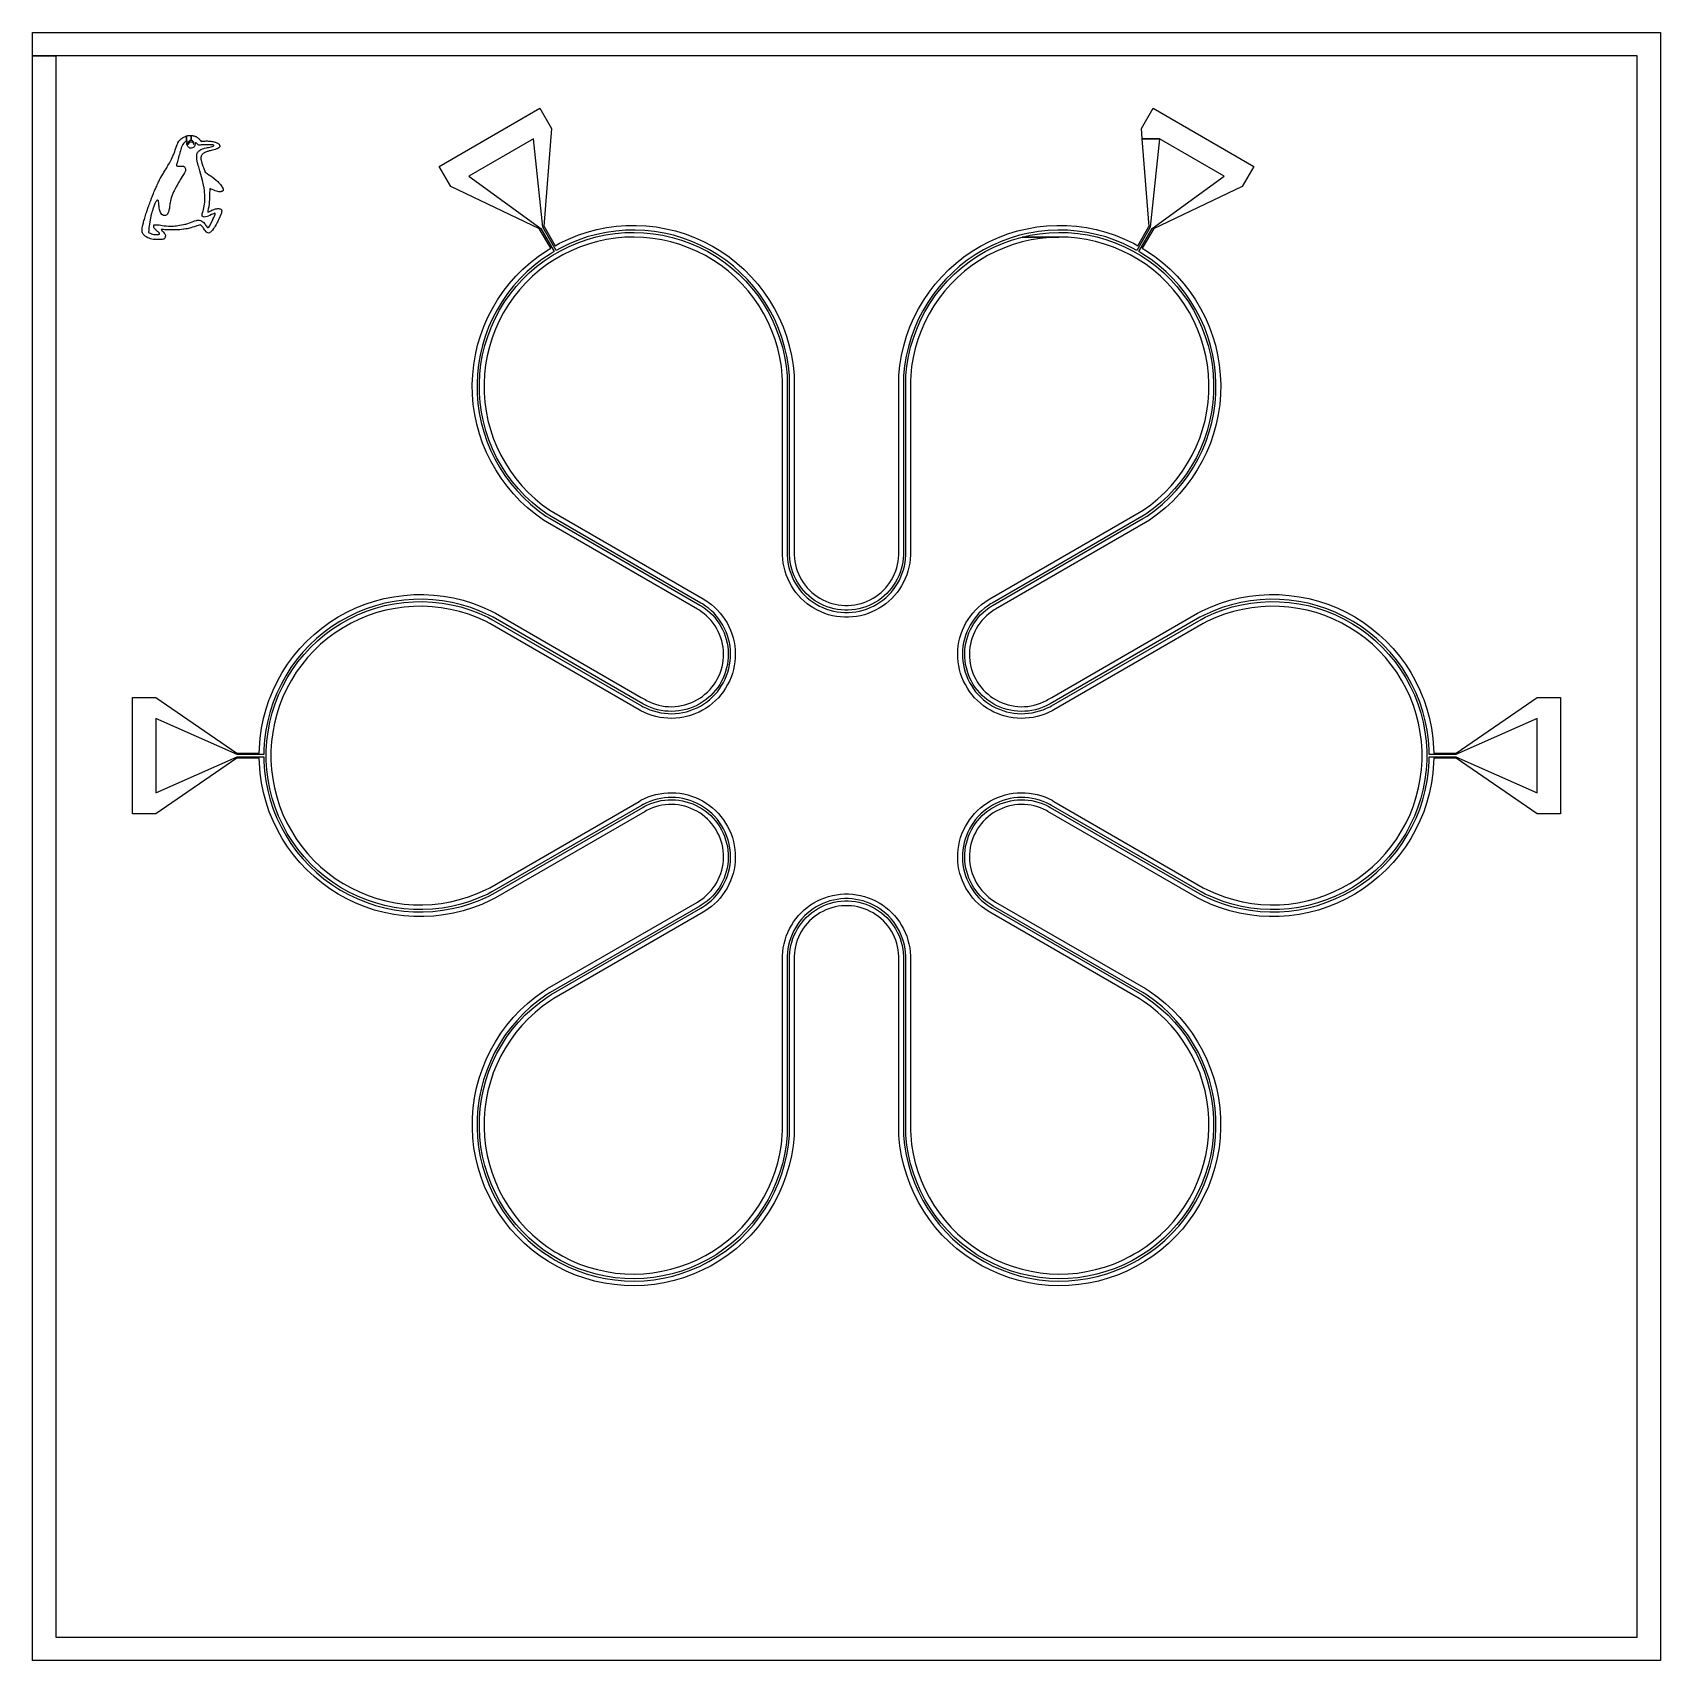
# Model space of a CAD drawing. Extents: x -3500 to 3500, y -3500 to 3500.
import ezdxf

# ---------------------------------------------------------------- set-up
doc = ezdxf.new("R2010")
doc.units = 0
for name, color, linetype in [('BOUNDARIES', 5, 'CONTINUOUS'), ('DICING', 6, 'CONTINUOUS'), ('L1D0', 11, 'CONTINUOUS'), ('MID', 3, 'CONTINUOUS')]:
    doc.layers.add(name, color=color, linetype=linetype)

msp = doc.modelspace()

# ---------------------------------------------------------------- linework, layer by layer
at = {"layer": 'BOUNDARIES'}
msp.add_lwpolyline([(-3500, 3500), (3500, 3500), (3500, -3500), (-3500, -3500), (-3500, 3500)], dxfattribs=at)
at = {"layer": 'DICING'}
msp.add_lwpolyline([(-3500, -3500), (-3500, 3400), (-3400, 3400), (-3400, -3400), (3400, -3400), (3400, 3400), (-3500, 3400), (-3500, 3500), (3500, 3500), (3500, -3500)], close=True, dxfattribs=at)
at = {"layer": 'L1D0'}
msp.add_lwpolyline([(-2956.292, 2609.555), (-2962.76, 2609.618), (-2966.897, 2609.744), (-2973.281, 2609.996), (-2980.071, 2610.584), (-2986.665, 2611.55), (-2993.322, 2613.23), (-2999.153, 2615.169), (-3004.97, 2617.752), (-3010.787, 2620.923), (-3013.566, 2622.995), (-3016.191, 2624.808), (-3020.202, 2628.756), (-3023.828, 2633.159), (-3027.125, 2638.647), (-3028.35, 2642.91), (-3029.057, 2646.662), (-3029.127, 2649.119), (-3029.127, 2652.143), (-3028.742, 2655.965), (-3028.154, 2660.165), (-3027.188, 2665.59), (-3026.082, 2671.085), (-3023.625, 2681.172), (-3022.785, 2684.532), (-3020.832, 2691.756), (-3019.278, 2696.663), (-3017.738, 2702.354), (-3016.373, 2707.142), (-3014.504, 2713.211), (-3012.285, 2721.086), (-3010.479, 2725.671), (-3009.051, 2730.459), (-3007.826, 2734.4), (-3004.2, 2744.739), (-3002.786, 2749.079), (-3000.63, 2754.483), (-2998.173, 2761.014), (-2996.234, 2766.705), (-2994.099, 2772.263), (-2991.831, 2777.891), (-2988.072, 2787.635), (-2985.419, 2793.963), (-2983.998, 2797.778), (-2979.798, 2808.446), (-2977.859, 2813.157), (-2975.64, 2818.778), (-2973.575, 2823.167), (-2971.307, 2828.466), (-2968.724, 2834.612), (-2966.267, 2839.974), (-2963.81, 2845.532), (-2961.395, 2850.488), (-2959.778, 2854.31), (-2957.972, 2857.467), (-2955.963, 2861.807), (-2953.632, 2866.721), (-2950.727, 2871.887), (-2948.123, 2876.64), (-2943.734, 2884.214), (-2940.234, 2890.416), (-2937.392, 2895.393), (-2935.061, 2899.208), (-2932.212, 2903.667), (-2929.16, 2908.826), (-2925.926, 2913.866), (-2923.203, 2918.325), (-2920.809, 2922.077), (-2917.841, 2927.642), (-2914.796, 2932.745), (-2911.562, 2938.296), (-2908.503, 2943.777), (-2905.472, 2950.434), (-2902.56, 2956.251), (-2899.515, 2962.649), (-2895.105, 2972.708), (-2892.977, 2977.748), (-2888.84, 2989.13), (-2886.572, 2995.521), (-2880.216, 3014.645), (-2878.151, 3019.356), (-2875.694, 3024.599), (-2875.26, 3026.202), (-2870.976, 3032.922), (-2868.449, 3035.939), (-2865.908, 3038.76), (-2863.143, 3041.063), (-2860.616, 3043.688), (-2857.011, 3046.215), (-2854.869, 3047.678), (-2852.72, 3049.043), (-2849.213, 3050.793), (-2846.294, 3052.158), (-2842.682, 3053.621), (-2838.783, 3055.077), (-2837.495, 3055.497), (-2837.495, 3033.608), (-2839.245, 3032.936), (-2841.681, 3031.445), (-2844.32, 3029.282), (-2845.566, 3027.987), (-2846.553, 3026.979), (-2848.31, 3025.362), (-2850.543, 3022.394), (-2853.266, 3018.096), (-2858.061, 3009.78), (-2860.364, 3004.509), (-2862.723, 2997.621), (-2864.55, 2991.944), (-2866.65, 2984.454), (-2867.336, 2981.213), (-2868.813, 2975.606), (-2870.444, 2969.25), (-2871.795, 2963.237), (-2873.216, 2957.427), (-2876.478, 2946.017), (-2877.29, 2943.455), (-2878.704, 2939.871), (-2879.985, 2936.154), (-2881.203, 2932.976), (-2881.539, 2930.337), (-2881.539, 2928.65), (-2880.944, 2927.502), (-2879.726, 2926.62), (-2877.423, 2926.011), (-2874.854, 2925.612), (-2865.089, 2925.731), (-2858.81, 2925.591), (-2854.134, 2925.458), (-2851.026, 2924.849), (-2849.136, 2924.247), (-2846.973, 2922.21), (-2845.685, 2920.187), (-2843.732, 2916.939), (-2842.983, 2914.377), (-2842.64, 2911.703), (-2842.64, 2908.665), (-2843.039, 2905.956), (-2843.921, 2903.121), (-2845.202, 2900.286), (-2847.099, 2897.304), (-2851.355, 2889.807), (-2856.647, 2880.707), (-2860.637, 2874.092), (-2864.9, 2866.917), (-2868.68, 2860.778), (-2871.389, 2856.116), (-2878.844, 2843.159), (-2882.694, 2836.397), (-2887.02, 2828.361), (-2889.869, 2822.817), (-2891.283, 2820.108), (-2893.74, 2814.851), (-2894.888, 2812.485), (-2897.051, 2807.627), (-2901.51, 2796.413), (-2903.876, 2788.902), (-2905.563, 2782.077), (-2907.005, 2775.686), (-2908.349, 2768.798), (-2909.504, 2761.497), (-2910.666, 2750.633), (-2911.485, 2745.362), (-2912.36, 2740.224), (-2913.438, 2736.234), (-2914.656, 2731.509), (-2916.21, 2726.714), (-2917.778, 2722.92), (-2919.528, 2719.616), (-2922.3, 2716.235), (-2925.002, 2714.345), (-2927.774, 2713.19), (-2931.092, 2712.714), (-2933.927, 2713.19), (-2937.105, 2714.009), (-2940.29, 2715.696), (-2941.977, 2716.781), (-2944.406, 2718.258), (-2947.521, 2721.639), (-2950.16, 2725.769), (-2951.987, 2729.885), (-2953.268, 2734.148), (-2954.178, 2739.048), (-2954.99, 2745.467), (-2955.669, 2751.207), (-2956.614, 2763.989), (-2957.153, 2767.706), (-2957.895, 2773.313), (-2958.917, 2776.218), (-2960.135, 2777.975), (-2961.752, 2778.717), (-2963.439, 2778.92), (-2965.329, 2778.444), (-2966.547, 2777.702), (-2967.702, 2775.812), (-2969.046, 2774.181), (-2970.74, 2770.737), (-2973.722, 2764.388), (-2976.767, 2756.751), (-2978.993, 2751.347), (-2981.163, 2745.152), (-2982.794, 2740.413), (-2984.957, 2733.798), (-2986.98, 2726.973), (-2988.401, 2721.765), (-2990.844, 2712.329), (-2993.147, 2701.647), (-2994.764, 2694.416), (-2996.325, 2684.847), (-2998.628, 2669.307), (-2999.636, 2660.186), (-3000.119, 2653.718), (-3000.588, 2650.001), (-3001.337, 2640.6), (-2998.488, 2639.186), (-2993.903, 2637.023), (-2989.094, 2634.797), (-2984.565, 2633.103), (-2978.349, 2632.025), (-2974.373, 2632.158), (-2970.789, 2631.752), (-2958.623, 2632.221), (-2956.523, 2632.431), (-2954.766, 2633.166), (-2954.094, 2634.188), (-2953.884, 2635.805), (-2954.493, 2636.687), (-2956.796, 2639.795), (-2959.638, 2642.763), (-2962.41, 2645.136), (-2965.266, 2647.887), (-2969.928, 2651.534), (-2974.457, 2655.384), (-2977.166, 2658.569), (-2978.517, 2661.404), (-2978.993, 2665.317), (-2978.993, 2670.189), (-2978.853, 2673.227), (-2977.166, 2673.164), (-2972.567, 2673.5), (-2969.522, 2673.696), (-2963.775, 2673.437), (-2955.186, 2672.618), (-2948.186, 2671.869), (-2941.97, 2670.924), (-2933.654, 2669.573), (-2926.143, 2668.425), (-2916.14, 2667.543), (-2908.524, 2667.144), (-2904.534, 2667.144), (-2899.263, 2667.207), (-2893.446, 2667.879), (-2886.747, 2668.425), (-2881.007, 2669.174), (-2868.197, 2671.274), (-2859.195, 2673.024), (-2851.229, 2674.179), (-2844.74, 2675.523), (-2840.946, 2676.741), (-2832.987, 2679.401), (-2825.49, 2682.096), (-2809.334, 2687.57), (-2803.713, 2689.803), (-2795.292, 2692.232), (-2791.715, 2693.177), (-2787.053, 2693.513), (-2781.432, 2692.974), (-2776.973, 2691.693), (-2771.898, 2689.593), (-2767.446, 2686.758), (-2763.582, 2683.58), (-2760.516, 2679.639), (-2758.094, 2676.125), (-2755.658, 2671.995), (-2754.104, 2668.824), (-2750.583, 2664.092), (-2747.811, 2662.139), (-2746.257, 2661.593), (-2745.039, 2661.39), (-2742.68, 2663.28), (-2739.551, 2667.788), (-2732.18, 2680.416), (-2727.105, 2690.489), (-2723.99, 2697.09), (-2722.842, 2699.729), (-2720.819, 2704.251), (-2719.265, 2707.499), (-2717.907, 2710.943), (-2715.471, 2718.377), (-2714.939, 2721.086), (-2715.135, 2722.43), (-2716.143, 2722.899), (-2718.719, 2722.43), (-2722.296, 2721.009), (-2725.544, 2719.595), (-2731.13, 2717.222), (-2737.689, 2713.778), (-2744.654, 2710.866), (-2749.449, 2708.78), (-2756.75, 2706.953), (-2762.028, 2706.407), (-2765.535, 2706.953), (-2767.971, 2708.57), (-2770.071, 2711.076), (-2770.743, 2713.841), (-2770.134, 2719.791), (-2766.606, 2732.825), (-2764.856, 2738.901), (-2761.874, 2752.761), (-2760.117, 2763.842), (-2759.634, 2768.826), (-2759.235, 2773.691), (-2758.962, 2780.586), (-2758.766, 2787.551), (-2758.829, 2792.612), (-2759.102, 2798.352), (-2759.165, 2801.852), (-2759.984, 2813.136), (-2761.265, 2824.287), (-2762.007, 2830.034), (-2762.693, 2833.94), (-2763.428, 2837.181), (-2764.716, 2843.936), (-2766.2, 2850.894), (-2767.418, 2856.438), (-2769.182, 2864.208), (-2780.823, 2905.473), (-2782.314, 2910.884), (-2785.562, 2922.434), (-2787.725, 2928.783), (-2789.279, 2934.803), (-2790.714, 2939.99), (-2792.268, 2946.402), (-2793.549, 2953.577), (-2793.962, 2960.262), (-2794.095, 2965.064), (-2794.095, 2970.867), (-2793.486, 2976.411), (-2792.583, 2979.981), (-2790.896, 2983.838), (-2788.46, 2987.142), (-2786.094, 2989.718), (-2782.58, 2992.686), (-2779.808, 2994.912), (-2776.224, 2997.411), (-2772.71, 2999.105), (-2769.126, 3000.519), (-2763.918, 3002.01), (-2760.005, 3003.095), (-2751.591, 3004.943), (-2747.601, 3005.615), (-2743.884, 3006.434), (-2737.598, 3007.652), (-2731.991, 3008.996), (-2727.119, 3010.011), (-2723.738, 3011.432), (-2721.239, 3012.51), (-2720.084, 3013.658), (-2720.154, 3014.813), (-2720.903, 3015.555), (-2722.583, 3016.094), (-2725.355, 3016.5), (-2729.478, 3016.703), (-2733.608, 3017.039), (-2738.403, 3017.172), (-2742.47, 3017.375), (-2748.588, 3017.249), (-2756.967, 3017.382), (-2761.034, 3017.319), (-2765.766, 3017.186), (-2774.481, 3016.773), (-2779.017, 3016.304), (-2780.438, 3015.905), (-2783.343, 3015.569), (-2785.506, 3016.164), (-2787.809, 3017.382), (-2790.441, 3019.685), (-2793.885, 3022.59), (-2797.133, 3025.152), (-2798.757, 3026.097), (-2799.135, 3025.838), (-2799.744, 3025.572), (-2800.479, 3024.284), (-2801.165, 3021.918), (-2802.033, 3016.178), (-2802.782, 3013.476), (-2803.664, 3011.376), (-2805.078, 3009.213), (-2806.527, 3007.526), (-2809.502, 3005.3), (-2812.82, 3003.669), (-2816.397, 3002.787), (-2820.254, 3002.661), (-2824.244, 3003.536), (-2826.939, 3005.027), (-2829.039, 3006.581), (-2830.866, 3008.268), (-2832.224, 3009.962), (-2833.778, 3012.657), (-2835.332, 3016.311), (-2836.074, 3019.419), (-2836.613, 3023.262), (-2836.214, 3025.971), (-2835.801, 3027.665), (-2835.36, 3028.61), (-2834.996, 3029.415), (-2834.45, 3031.382), (-2834.583, 3032.187), (-2835.255, 3032.796), (-2836.41, 3033.405), (-2837.495, 3033.608), (-2837.495, 3055.497), (-2834.499, 3056.442), (-2831.678, 3057.03), (-2828.556, 3057.324), (-2824.356, 3057.422), (-2818.581, 3057.282), (-2818.581, 3036.401), (-2821.206, 3035.981), (-2823.243, 3035.232), (-2824.86, 3034.238), (-2826.603, 3032.943), (-2828.066, 3031.452), (-2829.228, 3029.667), (-2830.145, 3027.882), (-2830.971, 3025.803), (-2831.475, 3024.144), (-2831.636, 3022.688), (-2831.678, 3020.651), (-2831.433, 3019.286), (-2830.845, 3018.95), (-2830.439, 3019.328), (-2829.48, 3020.154), (-2828.528, 3021.771), (-2827.73, 3023.43), (-2826.939, 3024.851), (-2826.113, 3026.139), (-2824.86, 3027.63), (-2823.53, 3028.757), (-2821.997, 3029.667), (-2819.96, 3030.542), (-2818.343, 3030.752), (-2816.348, 3030.752), (-2814.549, 3030.374), (-2813.73, 3029.912), (-2812.89, 3029.415), (-2811.644, 3028.505), (-2810.727, 3027.546), (-2809.733, 3026.258), (-2809.068, 3024.767), (-2808.48, 3023.108), (-2807.444, 3020.483), (-2807.031, 3019.202), (-2806.905, 3024.221), (-2806.989, 3026.013), (-2807.528, 3028.127), (-2808.284, 3030.122), (-2808.333, 3030.227), (-2809.355, 3032.243), (-2810.643, 3033.657), (-2812.386, 3034.938), (-2814.227, 3035.855), (-2815.886, 3036.191), (-2818.581, 3036.401), (-2818.581, 3057.282), (-2816.754, 3057.233), (-2814.521, 3057.03), (-2812.379, 3056.736), (-2810.034, 3056.547), (-2807.304, 3056.148), (-2804.966, 3055.574), (-2802.341, 3054.797), (-2799.317, 3053.621), (-2797.175, 3052.55), (-2794.053, 3050.793), (-2790.378, 3048.035), (-2787.851, 3045.795), (-2785.709, 3043.947), (-2783.861, 3042.197), (-2781.614, 3039.852), (-2779.472, 3037.514), (-2777.624, 3035.568), (-2774.6, 3032.25), (-2770.757, 3032.481), (-2768.727, 3032.684), (-2765.276, 3033.069), (-2762.784, 3033.272), (-2759.921, 3033.573), (-2757.765, 3033.678), (-2752.97, 3033.804), (-2748.378, 3033.839), (-2743.317, 3033.552), (-2733.671, 3032.649), (-2729.583, 3032.04), (-2726.195, 3031.347), (-2723.486, 3030.948), (-2716.745, 3029.303), (-2713.595, 3028.295), (-2710.445, 3027.21), (-2708.072, 3026.258), (-2704.866, 3024.816), (-2702.969, 3023.745), (-2701.548, 3022.863), (-2700.036, 3021.743), (-2697.992, 3019.832), (-2696.291, 3017.109), (-2695.479, 3014.862), (-2695.101, 3012.902), (-2694.989, 3011.439), (-2694.989, 3010.067), (-2695.262, 3008.94), (-2696.067, 3007.596), (-2697.089, 3006.252), (-2697.999, 3005.426), (-2699.028, 3004.53), (-2700.393, 3003.599), (-2701.94, 3002.633), (-2703.354, 3001.835), (-2705.216, 3000.911), (-2706.728, 3000.197), (-2708.87, 2999.294), (-2711.355, 2998.349), (-2712.839, 2997.845), (-2721.015, 2995.374), (-2725.887, 2994.03), (-2731.76, 2992.784), (-2736.191, 2991.797), (-2740.538, 2990.726), (-2743.31, 2989.956), (-2745.956, 2989.2), (-2749.407, 2988.297), (-2752.529, 2987.163), (-2756.288, 2985.672), (-2758.899, 2984.363), (-2761.58, 2983.103), (-2764.107, 2981.472), (-2766.543, 2979.617), (-2767.635, 2978.616), (-2769.035, 2977.265), (-2769.987, 2976.138), (-2772.087, 2973.324), (-2773.235, 2971.308), (-2774.418, 2968.662), (-2775.377, 2966.114), (-2775.93, 2964.056), (-2776.07, 2962.551), (-2776.203, 2960.22), (-2776.182, 2958.092), (-2775.86, 2954.613), (-2775.398, 2952.051), (-2774.747, 2949.174), (-2774.096, 2946.717), (-2773.347, 2944.155), (-2772.528, 2941.467), (-2771.408, 2937.911), (-2768.678, 2929.889), (-2767.229, 2926.046), (-2766.102, 2922.665), (-2765.157, 2920.131), (-2757.569, 2899.418), (-2753.124, 2896.275), (-2749.239, 2893.685), (-2741.483, 2888.435), (-2736.597, 2885.243), (-2728.148, 2879.321), (-2719.482, 2872.881), (-2710.431, 2865.447), (-2706.056, 2861.457), (-2703.683, 2859.161), (-2699.931, 2855.262), (-2694.933, 2849.795), (-2692.007, 2846.316), (-2688.92, 2842.032), (-2686.232, 2838.399), (-2684.328, 2835.144), (-2682.291, 2831.364), (-2681.444, 2829.684), (-2680.751, 2827.92), (-2680.233, 2826.24), (-2679.918, 2824.476), (-2679.89, 2823.02), (-2680.107, 2821.718), (-2680.422, 2820.92), (-2681.003, 2819.898), (-2682.018, 2818.82), (-2683.194, 2817.959), (-2684.307, 2817.357), (-2685.749, 2816.874), (-2687.429, 2816.223), (-2688.962, 2815.88), (-2690.243, 2815.614), (-2691.776, 2815.362), (-2693.771, 2815.236), (-2696.291, 2815.271), (-2698.538, 2815.334), (-2703.081, 2816.202), (-2708.765, 2817.686), (-2715.114, 2819.744), (-2720.714, 2821.886), (-2727.224, 2824.518), (-2732.999, 2826.828), (-2738.018, 2828.886), (-2738.186, 2823.867), (-2738.522, 2809.314), (-2739.054, 2795.321), (-2739.453, 2782.259), (-2739.936, 2771.717), (-2740.104, 2767.587), (-2741.091, 2757.066), (-2741.511, 2754.581), (-2742.323, 2750.15), (-2743.275, 2746.482), (-2744.493, 2741.603), (-2745.984, 2733.203), (-2745.956, 2727.617), (-2742.302, 2729.339), (-2739.614, 2730.683), (-2733.965, 2733.42), (-2728.596, 2736.059), (-2723.43, 2738.201), (-2717.844, 2740.301), (-2713.749, 2741.421), (-2711.901, 2741.834), (-2709.066, 2742.408), (-2707.904, 2742.548), (-2704.04, 2742.926), (-2702.703, 2742.926), (-2700.141, 2742.863), (-2698.608, 2742.765), (-2695.64, 2742.24), (-2693.19, 2741.603), (-2690.81, 2740.728), (-2688.99, 2739.741), (-2687.541, 2738.285), (-2686.904, 2736.479), (-2686.547, 2734.736), (-2686.61, 2732.174), (-2686.904, 2729.78), (-2687.072, 2727.512), (-2687.541, 2725.461), (-2688.185, 2723.193), (-2689.116, 2720.925), (-2690.453, 2717.544), (-2697.95, 2700.471), (-2702.087, 2692.071), (-2703.963, 2687.871), (-2706.749, 2682.768), (-2709.395, 2677.728), (-2711.012, 2674.431), (-2715.177, 2667.011), (-2717.886, 2662.412), (-2721.246, 2657.12), (-2725.712, 2650.463), (-2728.554, 2647.229), (-2731.403, 2644.058), (-2734.182, 2641.538), (-2737.353, 2639.669), (-2739.446, 2638.605), (-2742.743, 2637.891), (-2746.103, 2638.283), (-2748.945, 2639.571), (-2750.436, 2640.474), (-2751.794, 2641.58), (-2753.607, 2643.512), (-2757.996, 2648.559), (-2760.453, 2652.311), (-2765.052, 2659.094), (-2766.963, 2661.957), (-2768.832, 2663.903), (-2770.652, 2666.486), (-2772.269, 2667.9), (-2774.586, 2670.035), (-2776.98, 2671.848), (-2779.5, 2673.654), (-2784.288, 2672.037), (-2788.362, 2670.623), (-2793.416, 2668.803), (-2797.035, 2667.648), (-2801.109, 2666.22), (-2804.21, 2665.191), (-2812.148, 2662.601), (-2819.652, 2660.529), (-2835.5, 2656.595), (-2841.051, 2655.552), (-2847.519, 2654.523), (-2851.53, 2653.935), (-2860.049, 2652.899), (-2866.65, 2652.381), (-2876.093, 2651.87), (-2880.881, 2651.667), (-2889.092, 2651.219), (-2895.812, 2651.282), (-2906.207, 2651.282), (-2916.875, 2651.345), (-2925.737, 2651.87), (-2930.973, 2652.059), (-2937.245, 2652.773), (-2942.439, 2653.158), (-2944.833, 2653.088), (-2946.387, 2653.088), (-2946.639, 2652.57), (-2945.799, 2650.764), (-2942.18, 2647.404), (-2938.631, 2643.974), (-2936.3, 2641.328), (-2933.78, 2637.905), (-2931.449, 2634.342), (-2928.992, 2629.043), (-2928.6, 2627.363), (-2928.474, 2625.2), (-2929.062, 2621.826), (-2930.168, 2618.277), (-2931.785, 2615.309), (-2933.913, 2613.237), (-2935.922, 2612.075), (-2938.89, 2611.109), (-2942.124, 2610.332), (-2946.072, 2609.94), (-2951.504, 2609.681)], close=True, dxfattribs=at)
at = {"layer": 'MID'}
for points in [[(-912.292, -1888.948), (-955.427, -1887.866), (-998.41, -1884.1), (-1041.076, -1877.664), (-1083.258, -1868.584), (-1124.792, -1856.895), (-1165.518, -1842.641), (-1205.278, -1825.88), (-1243.916, -1806.674), (-1281.284, -1785.1), (-1317.235, -1761.241), (-1351.631, -1735.189), (-1384.338, -1707.046), (-1415.228, -1676.921), (-1444.183, -1644.93), (-1471.089, -1611.199), (-1495.842, -1575.857), (-1518.347, -1539.042), (-1538.515, -1500.898), (-1556.268, -1461.571), (-1571.538, -1421.215), (-1584.266, -1379.987), (-1594.401, -1338.046), (-1601.905, -1295.555), (-1606.748, -1252.68), (-1608.911, -1209.586), (-1608.387, -1166.441), (-1605.177, -1123.412), (-1599.293, -1080.667), (-1590.759, -1038.371), (-1579.608, -996.689), (-1565.882, -955.782), (-1549.636, -915.809), (-1530.932, -876.926), (-1509.843, -839.283), (-1486.451, -803.026), (-1460.846, -768.296), (-1433.128, -735.228), (-1403.404, -703.951), (-1371.791, -674.585), (-1338.41, -647.245), (-1303.391, -622.037), (-1285.131, -610.547), (-641.255, -238.806), (-635.137, -235.273), (-623.369, -227.454), (-612.114, -218.912), (-601.418, -209.679), (-591.323, -199.794), (-581.869, -189.294), (-573.093, -178.221), (-565.029, -166.618), (-557.71, -154.533), (-551.164, -142.011), (-545.417, -129.104), (-540.492, -115.86), (-536.408, -102.334), (-533.181, -88.578), (-530.825, -74.647), (-529.348, -60.595), (-528.757, -46.478), (-529.052, -32.352), (-530.235, -18.272), (-532.299, -4.295), (-535.236, 9.526), (-539.036, 23.135), (-543.683, 36.478), (-549.158, 49.503), (-555.44, 62.159), (-562.505, 74.395), (-570.324, 86.164), (-578.867, 97.418), (-588.099, 108.114), (-597.985, 118.209), (-608.485, 127.663), (-619.558, 136.439), (-631.16, 144.503), (-643.246, 151.823), (-655.767, 158.369), (-668.675, 164.115), (-681.918, 169.04), (-695.444, 173.124), (-709.2, 176.351), (-723.131, 178.707), (-737.183, 180.184), (-751.3, 180.776), (-765.426, 180.48), (-779.506, 179.297), (-793.484, 177.233), (-807.304, 174.296), (-820.913, 170.496), (-834.256, 165.849), (-847.281, 160.374), (-859.937, 154.092), (-866.055, 150.559), (-1509.931, -221.182), (-1528.863, -231.174), (-1567.891, -248.778), (-1607.932, -263.938), (-1648.833, -276.594), (-1690.438, -286.698), (-1732.588, -294.213), (-1775.122, -299.108), (-1817.877, -301.366), (-1860.689, -300.977), (-1903.396, -297.944), (-1945.834, -292.277), (-1987.841, -283.999), (-2029.255, -273.141), (-2069.92, -259.744), (-2109.679, -243.86), (-2148.381, -225.55), (-2185.877, -204.883), (-2222.025, -181.939), (-2256.685, -156.805), (-2289.726, -129.577), (-2321.022, -100.359), (-2350.452, -69.263), (-2377.905, -36.409), (-2403.274, -1.92), (-2426.465, 34.07), (-2447.386, 71.425), (-2465.96, 110.001), (-2482.114, 149.651), (-2495.788, 190.223), (-2506.928, 231.563), (-2515.492, 273.512), (-2521.448, 315.91), (-2524.772, 358.595), (-2525.113, 380), (-2621.458, 380), (-2970, 141), (-3070, 141), (-3070, 641), (-2970, 641), (-2621.458, 402), (-2525.113, 402), (-2524.772, 423.405), (-2521.448, 466.09), (-2515.492, 508.488), (-2506.928, 550.437), (-2495.788, 591.777), (-2482.114, 632.349), (-2478.589, 641), (-2465.96, 671.999), (-2447.386, 710.575), (-2426.465, 747.93), (-2403.274, 783.92), (-2377.905, 818.409), (-2350.452, 851.263), (-2321.022, 882.359), (-2289.726, 911.577), (-2256.685, 938.805), (-2222.025, 963.939), (-2185.877, 986.883), (-2148.381, 1007.55), (-2109.679, 1025.86), (-2069.92, 1041.744), (-2029.256, 1055.141), (-1987.841, 1065.999), (-1945.834, 1074.277), (-1903.396, 1079.944), (-1860.689, 1082.977), (-1817.877, 1083.366), (-1775.122, 1081.108), (-1732.588, 1076.213), (-1690.438, 1068.698), (-1648.833, 1058.594), (-1607.932, 1045.938), (-1567.891, 1030.778), (-1528.863, 1013.174), (-1509.931, 1003.182), (-882.612, 641), (-866.055, 631.441), (-859.937, 627.908), (-847.281, 621.626), (-834.256, 616.151), (-820.913, 611.504), (-807.304, 607.704), (-793.484, 604.767), (-779.506, 602.703), (-765.426, 601.52), (-751.3, 601.224), (-737.183, 601.816), (-723.131, 603.293), (-709.2, 605.649), (-695.444, 608.876), (-681.918, 612.96), (-668.675, 617.885), (-655.767, 623.631), (-643.246, 630.177), (-631.16, 637.497), (-626.12, 641), (-619.558, 645.561), (-608.485, 654.337), (-597.985, 663.791), (-588.099, 673.886), (-578.867, 684.582), (-570.324, 695.836), (-562.505, 707.605), (-555.44, 719.841), (-549.158, 732.497), (-543.683, 745.522), (-539.036, 758.865), (-535.236, 772.474), (-532.299, 786.295), (-530.235, 800.272), (-529.052, 814.352), (-528.757, 828.478), (-529.348, 842.595), (-530.825, 856.647), (-533.181, 870.578), (-536.408, 884.334), (-540.492, 897.86), (-545.417, 911.104), (-551.164, 924.011), (-557.71, 936.533), (-565.029, 948.618), (-573.093, 960.221), (-581.869, 971.294), (-591.323, 981.794), (-601.418, 991.679), (-612.114, 1000.912), (-623.369, 1009.454), (-635.137, 1017.273), (-641.255, 1020.806), (-1285.131, 1392.547), (-1303.25, 1403.948), (-1338.01, 1428.944), (-1371.159, 1456.041), (-1402.57, 1485.134), (-1432.123, 1516.113), (-1459.706, 1548.859), (-1485.212, 1583.246), (-1508.545, 1619.144), (-1529.615, 1656.416), (-1548.341, 1694.918), (-1564.652, 1734.503), (-1578.487, 1775.021), (-1589.79, 1816.316), (-1598.521, 1858.231), (-1604.645, 1900.606), (-1608.138, 1943.277), (-1608.989, 1986.083), (-1607.192, 2028.86), (-1602.755, 2071.444), (-1595.696, 2113.673), (-1586.04, 2155.384), (-1573.826, 2196.42), (-1559.099, 2236.622), (-1541.916, 2275.837), (-1522.343, 2313.915), (-1500.454, 2350.711), (-1476.333, 2386.084), (-1450.072, 2419.899), (-1421.772, 2452.027), (-1391.541, 2482.345), (-1359.494, 2510.736), (-1325.754, 2537.093), (-1290.449, 2561.315), (-1272.083, 2572.312), (-1319.526, 2654.487), (-1320.255, 2655.75), (-1701.506, 2838.095), (-1751.506, 2924.698), (-1318.494, 3174.698), (-1268.494, 3088.095), (-1301.203, 2666.75), (-1300.474, 2665.487), (-1253.03, 2583.312), (-1234.323, 2593.719), (-1195.694, 2612.183), (-1155.998, 2628.224), (-1115.387, 2641.782), (-1074.016, 2652.804), (-1032.042, 2661.249), (-989.627, 2667.084), (-946.933, 2670.287), (-904.122, 2670.845), (-861.358, 2668.757), (-818.806, 2664.03), (-776.626, 2656.683), (-734.981, 2646.743), (-694.03, 2634.25), (-653.93, 2619.249), (-614.833, 2601.799), (-576.889, 2581.967), (-540.242, 2559.827), (-505.034, 2535.466), (-471.399, 2508.976), (-439.465, 2480.457), (-409.354, 2450.02), (-381.182, 2417.78), (-355.055, 2383.861), (-331.075, 2348.393), (-309.332, 2311.51), (-289.91, 2273.355), (-272.882, 2234.072), (-258.315, 2193.812), (-246.263, 2152.728), (-236.773, 2110.979), (-229.881, 2068.723), (-225.614, 2026.121), (-224.8, 2004.73), (-224.8, 1254.181), (-223.913, 1240.08), (-222.142, 1226.062), (-219.494, 1212.183), (-215.981, 1198.498), (-211.614, 1185.06), (-206.413, 1171.923), (-200.397, 1159.139), (-193.59, 1146.757), (-186.02, 1134.827), (-177.715, 1123.397), (-168.708, 1112.51), (-159.036, 1102.21), (-148.736, 1092.538), (-137.85, 1083.532), (-126.419, 1075.227), (-114.489, 1067.656), (-102.107, 1060.849), (-89.323, 1054.833), (-76.186, 1049.632), (-62.748, 1045.265), (-49.063, 1041.752), (-35.184, 1039.104), (-21.166, 1037.333), (-7.065, 1036.446), (7.065, 1036.446), (21.166, 1037.333), (35.184, 1039.104), (49.063, 1041.752), (62.748, 1045.265), (76.186, 1049.632), (89.323, 1054.833), (102.107, 1060.849), (114.489, 1067.656), (126.419, 1075.227), (137.85, 1083.532), (148.736, 1092.538), (159.036, 1102.21), (168.708, 1112.51), (177.715, 1123.397), (186.02, 1134.827), (193.59, 1146.757), (200.397, 1159.139), (206.413, 1171.923), (211.614, 1185.06), (215.981, 1198.498), (219.494, 1212.183), (222.142, 1226.062), (223.913, 1240.08), (224.8, 1254.181), (224.8, 2004.73), (225.614, 2026.121), (229.881, 2068.723), (236.773, 2110.979), (246.263, 2152.728), (258.315, 2193.812), (272.882, 2234.072), (289.91, 2273.355), (309.332, 2311.51), (331.075, 2348.393), (355.055, 2383.861), (381.182, 2417.78), (409.354, 2450.02), (439.465, 2480.457), (471.399, 2508.976), (505.034, 2535.466), (540.242, 2559.827), (576.889, 2581.967), (614.833, 2601.799), (653.93, 2619.249), (694.03, 2634.25), (734.981, 2646.743), (776.626, 2656.683), (818.806, 2664.03), (861.358, 2668.757), (904.122, 2670.845), (946.933, 2670.287), (989.627, 2667.084), (1032.042, 2661.249), (1074.016, 2652.804), (1115.387, 2641.782), (1155.999, 2628.224), (1195.694, 2612.183), (1234.323, 2593.719), (1253.03, 2583.312), (1300.474, 2665.487), (1301.203, 2666.75), (1271.987, 3043.095), (1346.436, 3043.095), (1305.67, 2662.487), (1248.161, 2562.878), (1230.016, 2573.174), (1192.518, 2591.477), (1153.958, 2607.418), (1114.483, 2620.937), (1074.245, 2631.981), (1033.4, 2640.507), (992.104, 2646.484), (950.517, 2649.887), (908.799, 2650.704), (867.111, 2648.932), (825.613, 2644.577), (802.765, 2640.734), (784.466, 2637.656), (743.826, 2628.196), (703.852, 2616.233), (664.697, 2601.814), (626.512, 2584.994), (589.443, 2565.837), (553.635, 2544.418), (519.224, 2520.818), (486.343, 2495.13), (455.119, 2467.451), (425.672, 2437.889), (398.116, 2406.557), (372.556, 2373.576), (349.092, 2339.073), (327.813, 2303.181), (308.801, 2266.038), (292.13, 2227.787), (277.864, 2188.576), (266.058, 2148.555), (256.757, 2107.879), (249.997, 2066.705), (245.805, 2025.19), (245, 2004.343), (245, 1253.547), (244.033, 1238.178), (242.103, 1222.901), (239.218, 1207.775), (235.388, 1192.86), (230.63, 1178.214), (224.961, 1163.897), (218.404, 1149.963), (210.986, 1136.469), (202.735, 1123.468), (193.684, 1111.01), (183.868, 1099.145), (173.327, 1087.919), (162.101, 1077.378), (150.236, 1067.563), (137.778, 1058.511), (124.777, 1050.26), (111.283, 1042.842), (97.349, 1036.285), (83.032, 1030.616), (68.387, 1025.858), (53.471, 1022.028), (38.345, 1019.143), (23.068, 1017.213), (7.699, 1016.246), (-7.699, 1016.246), (-23.068, 1017.213), (-38.345, 1019.143), (-53.471, 1022.028), (-68.387, 1025.858), (-83.032, 1030.616), (-97.349, 1036.285), (-111.283, 1042.842), (-124.777, 1050.26), (-137.778, 1058.511), (-150.236, 1067.563), (-162.101, 1077.378), (-173.327, 1087.919), (-183.868, 1099.145), (-193.684, 1111.01), (-202.735, 1123.468), (-210.986, 1136.469), (-218.404, 1149.963), (-224.961, 1163.897), (-230.63, 1178.214), (-235.388, 1192.86), (-239.218, 1207.775), (-242.103, 1222.901), (-244.033, 1238.178), (-245, 1253.547), (-245, 2004.343), (-245.805, 2025.19), (-249.997, 2066.705), (-256.757, 2107.879), (-266.058, 2148.555), (-277.864, 2188.576), (-292.13, 2227.787), (-308.801, 2266.038), (-327.813, 2303.181), (-349.092, 2339.073), (-372.556, 2373.576), (-398.116, 2406.557), (-425.672, 2437.889), (-455.119, 2467.451), (-486.343, 2495.13), (-519.224, 2520.818), (-553.635, 2544.418), (-589.443, 2565.837), (-626.512, 2584.994), (-664.697, 2601.814), (-703.852, 2616.233), (-743.826, 2628.196), (-784.466, 2637.656), (-825.613, 2644.577), (-867.111, 2648.932), (-908.799, 2650.704), (-950.517, 2649.887), (-992.104, 2646.484), (-1033.4, 2640.507), (-1074.245, 2631.981), (-1114.483, 2620.937), (-1153.958, 2607.418), (-1192.518, 2591.477), (-1230.016, 2573.174), (-1248.161, 2562.878), (-1305.67, 2662.487), (-1346.436, 3043.095), (-1623.564, 2883.095), (-1314.33, 2657.487), (-1256.821, 2557.878), (-1274.811, 2547.312), (-1309.41, 2523.99), (-1342.496, 2498.566), (-1373.941, 2471.139), (-1403.624, 2441.814), (-1431.431, 2410.704), (-1457.254, 2377.929), (-1480.995, 2343.616), (-1502.562, 2307.896), (-1521.871, 2270.906), (-1538.848, 2232.791), (-1553.428, 2193.695), (-1565.555, 2153.771), (-1575.183, 2113.171), (-1582.273, 2072.052), (-1586.798, 2030.572), (-1588.742, 1988.891), (-1588.097, 1947.171), (-1584.865, 1905.57), (-1579.058, 1864.25), (-1570.7, 1823.37), (-1559.822, 1783.088), (-1546.466, 1743.557), (-1530.683, 1704.931), (-1512.535, 1667.359), (-1492.091, 1630.985), (-1469.43, 1595.949), (-1444.639, 1562.386), (-1417.814, 1530.425), (-1389.058, 1500.191), (-1358.483, 1471.798), (-1326.204, 1445.356), (-1292.348, 1420.968), (-1274.696, 1409.848), (-631.155, 1038.299), (-624.487, 1034.45), (-611.661, 1025.928), (-599.396, 1016.618), (-587.739, 1006.556), (-576.737, 995.782), (-566.433, 984.338), (-556.868, 972.27), (-548.079, 959.625), (-540.102, 946.454), (-532.968, 932.807), (-526.705, 918.74), (-521.337, 904.307), (-516.887, 889.565), (-513.37, 874.573), (-510.802, 859.39), (-509.193, 844.075), (-508.548, 828.69), (-508.87, 813.294), (-510.159, 797.95), (-512.408, 782.716), (-515.61, 767.653), (-519.751, 752.822), (-524.815, 738.28), (-530.782, 724.084), (-537.629, 710.291), (-545.329, 696.955), (-553.85, 684.129), (-563.16, 671.863), (-573.222, 660.207), (-583.996, 649.204), (-595.44, 638.901), (-607.508, 629.336), (-620.153, 620.547), (-633.324, 612.57), (-646.971, 605.436), (-661.039, 599.173), (-675.472, 593.805), (-690.213, 589.354), (-705.205, 585.838), (-720.388, 583.27), (-735.703, 581.66), (-751.088, 581.016), (-766.484, 581.338), (-781.829, 582.627), (-797.062, 584.876), (-812.125, 588.078), (-826.956, 592.219), (-841.499, 597.283), (-855.694, 603.25), (-869.487, 610.097), (-876.155, 613.947), (-1519.696, 985.495), (-1538.152, 995.222), (-1576.201, 1012.348), (-1615.24, 1027.081), (-1655.116, 1039.365), (-1695.679, 1049.15), (-1736.769, 1056.401), (-1778.231, 1061.089), (-1819.904, 1063.196), (-1861.627, 1062.714), (-1903.239, 1059.645), (-1944.582, 1054), (-1985.494, 1045.801), (-2025.819, 1035.081), (-2065.401, 1021.879), (-2104.089, 1006.248), (-2141.732, 988.247), (-2178.186, 967.945), (-2213.31, 945.422), (-2246.97, 920.763), (-2279.035, 894.063), (-2309.382, 865.426), (-2337.894, 834.961), (-2364.462, 802.786), (-2388.982, 769.025), (-2411.361, 733.809), (-2431.512, 697.272), (-2449.358, 659.555), (-2464.83, 620.803), (-2477.869, 581.167), (-2488.423, 540.798), (-2496.453, 499.852), (-2501.928, 458.487), (-2504.826, 416.862), (-2504.981, 396), (-2620, 396), (-2970, 551), (-2970, 231), (-2620, 386), (-2504.981, 386), (-2504.826, 365.138), (-2501.928, 323.513), (-2496.453, 282.148), (-2488.423, 241.202), (-2477.869, 200.833), (-2464.83, 161.197), (-2449.358, 122.445), (-2431.512, 84.728), (-2411.361, 48.191), (-2388.982, 12.975), (-2364.462, -20.786), (-2337.894, -52.961), (-2309.382, -83.426), (-2279.035, -112.063), (-2246.97, -138.763), (-2213.31, -163.422), (-2178.186, -185.945), (-2141.732, -206.247), (-2104.089, -224.248), (-2065.401, -239.879), (-2025.819, -253.081), (-1985.494, -263.801), (-1944.582, -272), (-1903.239, -277.645), (-1861.627, -280.714), (-1819.904, -281.196), (-1778.231, -279.089), (-1736.769, -274.401), (-1695.679, -267.15), (-1655.116, -257.365), (-1615.24, -245.081), (-1576.201, -230.348), (-1538.152, -213.222), (-1519.696, -203.495), (-876.155, 168.053), (-869.487, 171.903), (-855.694, 178.75), (-841.499, 184.717), (-826.956, 189.781), (-812.125, 193.922), (-797.062, 197.124), (-781.829, 199.373), (-766.484, 200.662), (-751.088, 200.984), (-735.703, 200.34), (-720.388, 198.73), (-705.205, 196.162), (-690.213, 192.646), (-675.472, 188.195), (-661.039, 182.827), (-646.971, 176.564), (-633.324, 169.43), (-620.153, 161.453), (-607.508, 152.664), (-595.44, 143.099), (-583.996, 132.796), (-573.222, 121.793), (-563.16, 110.137), (-553.85, 97.871), (-545.329, 85.045), (-537.629, 71.709), (-530.782, 57.916), (-524.815, 43.72), (-519.751, 29.178), (-515.61, 14.347), (-512.408, -0.716), (-510.159, -15.95), (-508.87, -31.294), (-508.548, -46.69), (-509.193, -62.075), (-510.802, -77.39), (-513.37, -92.573), (-516.887, -107.565), (-521.337, -122.307), (-526.705, -136.74), (-532.968, -150.807), (-540.102, -164.454), (-548.079, -177.625), (-556.868, -190.27), (-566.433, -202.338), (-576.737, -213.782), (-587.739, -224.556), (-599.396, -234.618), (-611.661, -243.928), (-624.487, -252.45), (-631.155, -256.299), (-1274.696, -627.848), (-1292.412, -639.009), (-1326.386, -663.493), (-1358.77, -690.045), (-1389.437, -718.562), (-1418.27, -748.933), (-1445.157, -781.04), (-1469.992, -814.758), (-1492.68, -849.957), (-1513.132, -886.501), (-1531.27, -924.247), (-1547.022, -963.048), (-1560.328, -1002.756), (-1571.137, -1043.214), (-1579.405, -1084.267), (-1585.102, -1125.755), (-1588.204, -1167.518), (-1588.701, -1209.392), (-1586.59, -1251.217), (-1581.879, -1292.828), (-1574.586, -1334.066), (-1564.74, -1374.769), (-1552.38, -1414.781), (-1537.552, -1453.946), (-1520.315, -1492.111), (-1500.735, -1529.129), (-1478.888, -1564.857), (-1454.86, -1599.155), (-1428.742, -1631.89), (-1400.638, -1662.936), (-1370.655, -1692.172), (-1338.91, -1719.485), (-1305.526, -1744.768), (-1270.633, -1767.924), (-1252.5, -1778.394), (-1234.367, -1788.863), (-1196.866, -1807.503), (-1158.278, -1823.773), (-1118.752, -1837.608), (-1078.442, -1848.956), (-1037.503, -1857.772), (-996.095, -1864.023), (-954.377, -1867.683), (-912.513, -1868.739), (-870.665, -1867.186), (-828.994, -1863.032), (-787.662, -1856.291), (-746.831, -1846.99), (-706.658, -1835.164), (-667.299, -1820.861), (-628.906, -1804.135), (-591.63, -1785.052), (-555.614, -1763.684), (-520.998, -1740.116), (-487.916, -1714.439), (-456.498, -1686.751), (-426.864, -1657.162), (-399.129, -1625.785), (-373.402, -1592.742), (-349.782, -1558.161), (-328.361, -1522.177), (-309.221, -1484.929), (-292.438, -1446.562), (-278.076, -1407.225), (-266.19, -1367.069), (-256.828, -1326.252), (-250.025, -1284.93), (-245.808, -1243.266), (-245, -1222.343), (-245, -471.547), (-244.033, -456.178), (-242.103, -440.901), (-239.218, -425.775), (-235.388, -410.86), (-230.63, -396.214), (-224.961, -381.897), (-218.404, -367.963), (-210.986, -354.469), (-202.735, -341.468), (-193.684, -329.01), (-183.868, -317.145), (-173.327, -305.919), (-162.101, -295.378), (-150.236, -285.563), (-137.778, -276.511), (-124.777, -268.26), (-111.283, -260.842), (-97.349, -254.285), (-83.032, -248.616), (-68.387, -243.858), (-53.471, -240.028), (-38.345, -237.143), (-23.068, -235.213), (-7.699, -234.246), (7.699, -234.246), (23.068, -235.213), (38.345, -237.143), (53.471, -240.028), (68.387, -243.858), (83.032, -248.616), (97.349, -254.285), (111.283, -260.842), (124.777, -268.26), (137.778, -276.511), (150.236, -285.563), (162.101, -295.378), (173.327, -305.919), (183.868, -317.145), (193.684, -329.01), (202.735, -341.468), (210.986, -354.469), (218.404, -367.963), (224.961, -381.897), (230.63, -396.214), (235.388, -410.86), (239.218, -425.775), (242.103, -440.901), (244.033, -456.178), (245, -471.547), (245, -1222.343), (245.808, -1243.266), (250.025, -1284.93), (256.828, -1326.252), (266.19, -1367.069), (278.076, -1407.225), (292.438, -1446.562), (309.221, -1484.929), (328.361, -1522.177), (349.782, -1558.161), (373.402, -1592.742), (399.129, -1625.785), (426.864, -1657.162), (456.498, -1686.751), (487.916, -1714.439), (520.998, -1740.116), (555.614, -1763.684), (591.63, -1785.052), (628.906, -1804.135), (667.299, -1820.861), (706.658, -1835.164), (746.831, -1846.99), (787.662, -1856.291), (828.994, -1863.032), (870.665, -1867.186), (912.513, -1868.739), (954.377, -1867.683), (996.095, -1864.023), (1037.503, -1857.772), (1078.442, -1848.956), (1118.752, -1837.608), (1158.278, -1823.773), (1196.866, -1807.503), (1234.367, -1788.863), (1252.5, -1778.394), (1270.633, -1767.924), (1305.526, -1744.768), (1338.91, -1719.485), (1370.655, -1692.172), (1400.638, -1662.936), (1428.742, -1631.89), (1454.86, -1599.155), (1478.888, -1564.857), (1500.735, -1529.129), (1520.315, -1492.111), (1537.552, -1453.946), (1552.38, -1414.781), (1564.74, -1374.769), (1574.586, -1334.066), (1581.879, -1292.828), (1586.59, -1251.217), (1588.701, -1209.392), (1588.204, -1167.518), (1585.102, -1125.755), (1579.405, -1084.267), (1571.137, -1043.214), (1560.328, -1002.756), (1547.022, -963.048), (1531.27, -924.247), (1513.132, -886.501), (1492.68, -849.957), (1469.992, -814.758), (1445.157, -781.04), (1418.27, -748.933), (1389.437, -718.562), (1358.77, -690.045), (1326.386, -663.493), (1292.412, -639.009), (1274.696, -627.848), (631.155, -256.299), (624.487, -252.45), (611.661, -243.928), (599.396, -234.618), (587.739, -224.556), (576.737, -213.782), (566.433, -202.338), (556.868, -190.27), (548.079, -177.625), (540.102, -164.454), (532.968, -150.807), (526.705, -136.74), (521.337, -122.307), (516.887, -107.565), (513.37, -92.573), (510.802, -77.39), (509.193, -62.075), (508.548, -46.69), (508.87, -31.294), (510.159, -15.95), (512.408, -0.716), (515.61, 14.347), (519.751, 29.178), (524.815, 43.72), (530.782, 57.916), (537.629, 71.709), (545.329, 85.045), (553.85, 97.871), (563.16, 110.137), (573.222, 121.793), (583.996, 132.796), (595.44, 143.099), (607.508, 152.664), (620.153, 161.453), (633.324, 169.43), (646.971, 176.564), (661.039, 182.827), (675.472, 188.195), (690.213, 192.646), (705.205, 196.162), (720.388, 198.73), (735.703, 200.34), (751.088, 200.984), (766.484, 200.662), (781.829, 199.373), (797.062, 197.124), (812.125, 193.922), (826.956, 189.781), (841.499, 184.717), (855.694, 178.75), (869.487, 171.903), (876.155, 168.053), (1519.696, -203.495), (1538.152, -213.222), (1576.201, -230.348), (1615.24, -245.081), (1655.116, -257.365), (1695.679, -267.15), (1736.769, -274.401), (1778.231, -279.089), (1819.904, -281.196), (1861.627, -280.714), (1903.239, -277.645), (1944.582, -272), (1985.494, -263.801), (2025.819, -253.081), (2065.401, -239.879), (2104.089, -224.248), (2141.732, -206.247), (2178.186, -185.945), (2213.31, -163.422), (2246.97, -138.763), (2279.035, -112.063), (2309.382, -83.426), (2337.894, -52.961), (2364.462, -20.786), (2388.982, 12.975), (2411.361, 48.191), (2431.512, 84.728), (2449.358, 122.445), (2464.83, 161.197), (2477.869, 200.833), (2488.423, 241.202), (2496.453, 282.148), (2501.928, 323.513), (2504.826, 365.138), (2504.981, 386), (2620, 386), (2970, 231), (2970, 551), (2620, 396), (2504.981, 396), (2504.826, 416.862), (2501.928, 458.487), (2496.453, 499.852), (2488.423, 540.798), (2477.869, 581.167), (2464.83, 620.803), (2449.358, 659.555), (2431.512, 697.272), (2411.361, 733.809), (2388.982, 769.025), (2364.462, 802.786), (2337.894, 834.961), (2309.382, 865.426), (2279.035, 894.063), (2246.97, 920.763), (2213.31, 945.422), (2178.186, 967.945), (2141.732, 988.247), (2104.089, 1006.248), (2065.401, 1021.879), (2025.819, 1035.081), (1985.494, 1045.801), (1944.582, 1054), (1903.239, 1059.645), (1861.627, 1062.714), (1819.904, 1063.196), (1778.231, 1061.089), (1736.769, 1056.401), (1695.679, 1049.15), (1655.116, 1039.365), (1615.24, 1027.081), (1576.201, 1012.348), (1538.152, 995.222), (1519.696, 985.495), (876.155, 613.947), (869.487, 610.097), (855.694, 603.25), (841.499, 597.283), (826.956, 592.219), (812.125, 588.078), (797.062, 584.876), (781.829, 582.627), (766.484, 581.338), (751.088, 581.016), (735.703, 581.66), (720.388, 583.27), (705.205, 585.838), (690.213, 589.354), (675.472, 593.805), (661.039, 599.173), (646.971, 605.436), (633.324, 612.57), (620.153, 620.547), (607.508, 629.336), (595.44, 638.901), (583.996, 649.204), (573.222, 660.207), (563.16, 671.863), (553.85, 684.129), (545.329, 696.955), (537.629, 710.291), (530.782, 724.084), (524.815, 738.28), (519.751, 752.822), (515.61, 767.653), (512.408, 782.716), (510.159, 797.95), (508.87, 813.294), (508.548, 828.69), (509.193, 844.075), (510.802, 859.39), (513.37, 874.573), (516.887, 889.565), (521.337, 904.307), (526.705, 918.74), (532.968, 932.807), (540.102, 946.454), (548.079, 959.625), (556.868, 972.27), (566.433, 984.338), (576.737, 995.782), (587.739, 1006.556), (599.396, 1016.618), (611.661, 1025.928), (624.487, 1034.45), (631.155, 1038.299), (1274.696, 1409.848), (1292.348, 1420.968), (1326.204, 1445.356), (1358.483, 1471.798), (1389.058, 1500.191), (1417.814, 1530.425), (1444.639, 1562.386), (1469.43, 1595.949), (1492.091, 1630.985), (1512.535, 1667.359), (1530.683, 1704.931), (1546.466, 1743.557), (1559.822, 1783.088), (1570.7, 1823.37), (1579.058, 1864.25), (1584.865, 1905.57), (1588.097, 1947.171), (1588.742, 1988.891), (1586.798, 2030.572), (1582.273, 2072.052), (1575.183, 2113.171), (1565.556, 2153.771), (1553.428, 2193.695), (1538.848, 2232.791), (1521.871, 2270.906), (1502.562, 2307.896), (1480.995, 2343.616), (1457.254, 2377.929), (1431.431, 2410.704), (1403.624, 2441.814), (1373.941, 2471.139), (1342.496, 2498.566), (1309.41, 2523.99), (1274.811, 2547.312), (1256.821, 2557.878), (1314.33, 2657.487), (1623.564, 2883.095), (1346.436, 3043.095), (1271.987, 3043.095), (1268.494, 3088.095), (1318.494, 3174.698), (1751.506, 2924.698), (1701.506, 2838.095), (1320.255, 2655.75), (1319.526, 2654.487), (1272.083, 2572.312), (1290.449, 2561.315), (1325.754, 2537.093), (1359.494, 2510.736), (1391.541, 2482.345), (1421.772, 2452.027), (1450.072, 2419.899), (1476.333, 2386.084), (1500.454, 2350.711), (1522.343, 2313.915), (1541.916, 2275.837), (1559.099, 2236.622), (1573.826, 2196.42), (1586.04, 2155.384), (1595.696, 2113.673), (1602.755, 2071.444), (1607.192, 2028.86), (1608.989, 1986.083), (1608.138, 1943.277), (1604.645, 1900.606), (1598.521, 1858.231), (1589.79, 1816.316), (1578.487, 1775.021), (1564.652, 1734.503), (1548.341, 1694.918), (1529.615, 1656.416), (1508.545, 1619.144), (1485.212, 1583.246), (1459.706, 1548.859), (1432.123, 1516.113), (1402.57, 1485.134), (1371.159, 1456.041), (1338.01, 1428.944), (1303.25, 1403.948), (1285.131, 1392.547), (641.255, 1020.806), (635.137, 1017.273), (623.369, 1009.454), (612.114, 1000.912), (601.418, 991.679), (591.323, 981.794), (581.869, 971.294), (573.093, 960.221), (565.029, 948.618), (557.71, 936.533), (551.164, 924.011), (545.417, 911.104), (540.492, 897.86), (536.408, 884.334), (533.181, 870.578), (530.825, 856.647), (529.348, 842.595), (528.757, 828.478), (529.052, 814.352), (530.235, 800.272), (532.299, 786.295), (535.236, 772.474), (539.036, 758.865), (543.683, 745.522), (549.158, 732.497), (555.44, 719.841), (562.505, 707.605), (570.324, 695.836), (578.867, 684.582), (588.099, 673.886), (597.985, 663.791), (608.485, 654.337), (619.558, 645.561), (626.12, 641), (631.16, 637.497), (643.246, 630.177), (655.767, 623.631), (668.675, 617.885), (681.918, 612.96), (695.444, 608.876), (709.2, 605.649), (723.131, 603.293), (737.183, 601.816), (751.3, 601.224), (765.426, 601.52), (779.506, 602.703), (793.484, 604.767), (807.304, 607.704), (820.913, 611.504), (834.256, 616.151), (847.281, 621.626), (859.937, 627.908), (866.055, 631.441), (882.612, 641), (1509.931, 1003.182), (1528.863, 1013.174), (1567.891, 1030.778), (1607.932, 1045.938), (1648.833, 1058.594), (1690.438, 1068.698), (1732.588, 1076.213), (1775.122, 1081.108), (1817.877, 1083.366), (1860.689, 1082.977), (1903.396, 1079.944), (1945.834, 1074.277), (1987.841, 1065.999), (2029.255, 1055.141), (2069.92, 1041.744), (2109.679, 1025.86), (2148.381, 1007.55), (2185.877, 986.883), (2222.025, 963.939), (2256.685, 938.805), (2289.726, 911.577), (2321.022, 882.359), (2350.452, 851.263), (2377.905, 818.409), (2403.274, 783.92), (2426.464, 747.93), (2447.386, 710.575), (2465.96, 671.999), (2478.589, 641), (2482.114, 632.349), (2495.788, 591.777), (2506.928, 550.437), (2515.492, 508.488), (2521.448, 466.09), (2524.772, 423.405), (2525.112, 402), (2621.458, 402), (2970, 641), (3070, 641), (3070, 141), (2970, 141), (2621.458, 380), (2525.113, 380), (2524.772, 358.595), (2521.448, 315.91), (2515.492, 273.512), (2506.928, 231.563), (2495.788, 190.223), (2482.114, 149.651), (2465.96, 110.001), (2447.386, 71.425), (2426.465, 34.07), (2403.274, -1.92), (2377.905, -36.409), (2350.452, -69.263), (2321.022, -100.359), (2289.726, -129.577), (2256.685, -156.805), (2222.025, -181.939), (2185.877, -204.883), (2148.381, -225.55), (2109.679, -243.86), (2069.92, -259.744), (2029.256, -273.141), (1987.841, -283.999), (1945.834, -292.277), (1903.396, -297.944), (1860.689, -300.977), (1817.877, -301.366), (1775.122, -299.108), (1732.588, -294.213), (1690.438, -286.698), (1648.833, -276.594), (1607.932, -263.938), (1567.891, -248.778), (1528.863, -231.174), (1509.931, -221.182), (866.055, 150.559), (859.937, 154.092), (847.281, 160.374), (834.256, 165.849), (820.913, 170.496), (807.304, 174.296), (793.484, 177.233), (779.506, 179.297), (765.426, 180.48), (751.3, 180.776), (737.183, 180.184), (723.131, 178.707), (709.2, 176.351), (695.444, 173.124), (681.918, 169.04), (668.675, 164.115), (655.767, 158.369), (643.246, 151.823), (631.16, 144.503), (619.558, 136.439), (608.485, 127.663), (597.985, 118.209), (588.099, 108.114), (578.867, 97.418), (570.324, 86.164), (562.505, 74.395), (555.44, 62.159), (549.158, 49.503), (543.683, 36.478), (539.036, 23.135), (535.236, 9.526), (532.299, -4.295), (530.235, -18.272), (529.052, -32.352), (528.757, -46.478), (529.348, -60.595), (530.825, -74.647), (533.181, -88.578), (536.408, -102.334), (540.492, -115.86), (545.417, -129.104), (551.164, -142.011), (557.71, -154.533), (565.029, -166.618), (573.093, -178.221), (581.869, -189.294), (591.323, -199.794), (601.418, -209.679), (612.114, -218.912), (623.369, -227.454), (635.137, -235.273), (641.255, -238.806), (1285.131, -610.547), (1303.391, -622.037), (1338.41, -647.245), (1371.791, -674.585), (1403.404, -703.951), (1433.128, -735.228), (1460.846, -768.296), (1486.451, -803.026), (1509.843, -839.283), (1530.932, -876.926), (1549.636, -915.809), (1565.882, -955.782), (1579.608, -996.689), (1590.759, -1038.371), (1599.293, -1080.667), (1605.177, -1123.412), (1608.387, -1166.441), (1608.911, -1209.586), (1606.748, -1252.68), (1601.905, -1295.555), (1594.401, -1338.046), (1584.266, -1379.987), (1571.538, -1421.215), (1556.268, -1461.571), (1538.515, -1500.898), (1518.347, -1539.042), (1495.842, -1575.857), (1471.089, -1611.199), (1444.183, -1644.93), (1415.228, -1676.921), (1384.338, -1707.046), (1351.631, -1735.189), (1317.235, -1761.241), (1281.284, -1785.1), (1243.916, -1806.674), (1205.278, -1825.88), (1165.518, -1842.641), (1124.792, -1856.895), (1083.258, -1868.584), (1041.076, -1877.664), (998.41, -1884.1), (955.427, -1887.866), (912.292, -1888.948), (869.174, -1887.342), (826.239, -1883.054), (783.655, -1876.1), (741.587, -1866.508), (700.197, -1854.315), (659.647, -1839.568), (620.095, -1822.324), (581.692, -1802.651), (544.59, -1780.624), (508.931, -1756.33), (474.854, -1729.862), (442.492, -1701.323), (411.97, -1670.825), (383.406, -1638.485), (356.912, -1604.429), (332.59, -1568.789), (310.534, -1531.704), (290.831, -1493.317), (273.557, -1453.777), (258.778, -1413.239), (246.553, -1371.859), (236.928, -1329.798), (229.941, -1287.219), (225.62, -1244.288), (224.8, -1222.73), (224.8, -472.181), (223.913, -458.08), (222.142, -444.062), (219.494, -430.183), (215.981, -416.498), (211.614, -403.06), (206.413, -389.923), (200.397, -377.139), (193.59, -364.757), (186.02, -352.827), (177.715, -341.397), (168.708, -330.51), (159.036, -320.21), (148.736, -310.538), (137.85, -301.532), (126.419, -293.227), (114.489, -285.656), (102.107, -278.849), (89.323, -272.833), (76.186, -267.632), (62.748, -263.265), (49.063, -259.752), (35.184, -257.104), (21.166, -255.333), (7.065, -254.446), (-7.065, -254.446), (-21.166, -255.333), (-35.184, -257.104), (-49.063, -259.752), (-62.748, -263.265), (-76.186, -267.632), (-89.323, -272.833), (-102.107, -278.849), (-114.489, -285.656), (-126.419, -293.227), (-137.85, -301.532), (-148.736, -310.538), (-159.036, -320.21), (-168.708, -330.51), (-177.715, -341.397), (-186.02, -352.827), (-193.59, -364.757), (-200.397, -377.139), (-206.413, -389.923), (-211.614, -403.06), (-215.981, -416.498), (-219.494, -430.183), (-222.142, -444.062), (-223.913, -458.08), (-224.8, -472.181), (-224.8, -1222.73), (-225.62, -1244.288), (-229.941, -1287.219), (-236.928, -1329.798), (-246.553, -1371.859), (-258.778, -1413.239), (-273.557, -1453.777), (-290.831, -1493.317), (-310.534, -1531.704), (-332.59, -1568.789), (-356.912, -1604.429), (-383.406, -1638.485), (-411.97, -1670.825), (-442.492, -1701.323), (-474.854, -1729.862), (-508.931, -1756.33), (-544.59, -1780.624), (-581.692, -1802.651), (-620.095, -1822.324), (-659.647, -1839.568), (-700.197, -1854.315), (-741.587, -1866.508), (-783.655, -1876.1), (-826.239, -1883.054), (-869.174, -1887.342)], [(-912.622, -1858.734), (-953.857, -1857.691), (-994.948, -1854.084), (-1035.734, -1847.925), (-1076.057, -1839.239), (-1115.762, -1828.06), (-1154.694, -1814.432), (-1192.702, -1798.406), (-1229.639, -1780.045), (-1265.361, -1759.421), (-1299.73, -1736.613), (-1332.613, -1711.71), (-1363.882, -1684.809), (-1393.415, -1656.013), (-1421.099, -1625.434), (-1446.826, -1593.192), (-1470.495, -1559.41), (-1492.016, -1524.221), (-1511.305, -1487.76), (-1528.286, -1450.17), (-1542.895, -1411.595), (-1555.075, -1372.186), (-1564.777, -1332.094), (-1571.965, -1291.477), (-1576.611, -1250.491), (-1578.696, -1209.295), (-1578.213, -1168.05), (-1575.164, -1126.914), (-1569.559, -1086.048), (-1561.422, -1045.61), (-1550.783, -1005.758), (-1537.685, -966.644), (-1522.177, -928.422), (-1504.319, -891.239), (-1484.182, -855.24), (-1461.843, -820.565), (-1437.389, -787.347), (-1410.914, -755.716), (-1382.522, -725.794), (-1352.322, -697.698), (-1320.432, -671.536), (-1286.975, -647.409), (-1269.528, -636.411), (-626.155, -264.96), (-619.215, -260.953), (-605.866, -252.083), (-593.099, -242.393), (-580.967, -231.92), (-569.515, -220.707), (-558.791, -208.796), (-548.836, -196.235), (-539.689, -183.075), (-531.386, -169.365), (-523.961, -155.162), (-517.442, -140.52), (-511.855, -125.498), (-507.223, -110.154), (-503.563, -94.551), (-500.89, -78.748), (-499.214, -62.808), (-498.543, -46.795), (-498.879, -30.771), (-500.22, -14.8), (-502.561, 1.056), (-505.894, 16.733), (-510.204, 32.17), (-515.475, 47.306), (-521.686, 62.081), (-528.812, 76.437), (-536.826, 90.317), (-545.695, 103.667), (-555.385, 116.433), (-565.858, 128.566), (-577.072, 140.017), (-588.982, 150.741), (-601.543, 160.696), (-614.704, 169.844), (-628.413, 178.146), (-642.616, 185.572), (-657.258, 192.091), (-672.28, 197.677), (-687.624, 202.31), (-703.228, 205.97), (-719.031, 208.642), (-734.97, 210.318), (-750.984, 210.989), (-767.007, 210.653), (-782.979, 209.312), (-798.834, 206.971), (-814.511, 203.638), (-829.948, 199.328), (-845.084, 194.058), (-859.859, 187.847), (-874.215, 180.72), (-881.155, 176.713), (-1524.528, -194.738), (-1542.776, -204.348), (-1580.399, -221.26), (-1619.001, -235.796), (-1658.433, -247.902), (-1698.542, -257.529), (-1739.173, -264.642), (-1780.167, -269.211), (-1821.367, -271.219), (-1862.612, -270.659), (-1903.741, -267.532), (-1944.597, -261.852), (-1985.019, -253.639), (-2024.852, -242.926), (-2063.941, -229.754), (-2102.134, -214.175), (-2139.283, -196.248), (-2175.245, -176.043), (-2209.878, -153.639), (-2243.05, -129.123), (-2274.632, -102.589), (-2304.501, -74.141), (-2332.541, -43.889), (-2358.643, -11.95), (-2382.707, 21.552), (-2404.638, 56.487), (-2424.353, 92.719), (-2441.773, 130.108), (-2456.833, 168.509), (-2469.473, 207.773), (-2479.644, 247.748), (-2487.307, 288.279), (-2492.432, 329.207), (-2495, 370.376), (-2495, 411.624), (-2492.432, 452.793), (-2487.307, 493.721), (-2479.644, 534.252), (-2469.473, 574.227), (-2456.833, 613.491), (-2441.773, 651.892), (-2424.353, 689.281), (-2404.638, 725.513), (-2382.707, 760.448), (-2358.643, 793.95), (-2332.541, 825.889), (-2304.501, 856.141), (-2274.632, 884.589), (-2243.05, 911.123), (-2209.878, 935.639), (-2175.245, 958.043), (-2139.283, 978.248), (-2102.134, 996.175), (-2063.941, 1011.754), (-2024.852, 1024.926), (-1985.019, 1035.639), (-1944.597, 1043.852), (-1903.741, 1049.532), (-1862.612, 1052.659), (-1821.367, 1053.219), (-1780.167, 1051.211), (-1739.173, 1046.642), (-1698.542, 1039.529), (-1658.433, 1029.902), (-1619.001, 1017.796), (-1580.399, 1003.26), (-1542.776, 986.348), (-1524.528, 976.738), (-881.155, 605.287), (-874.215, 601.28), (-859.859, 594.153), (-845.084, 587.942), (-829.948, 582.672), (-814.511, 578.362), (-798.834, 575.029), (-782.979, 572.688), (-767.007, 571.347), (-750.984, 571.011), (-734.97, 571.682), (-719.031, 573.358), (-703.228, 576.03), (-687.624, 579.69), (-672.28, 584.323), (-657.258, 589.909), (-642.616, 596.428), (-628.413, 603.854), (-614.704, 612.156), (-601.543, 621.304), (-588.982, 631.259), (-577.072, 641.983), (-565.858, 653.434), (-555.385, 665.567), (-545.695, 678.333), (-536.826, 691.683), (-528.812, 705.563), (-521.686, 719.919), (-515.475, 734.694), (-510.204, 749.83), (-505.894, 765.267), (-502.561, 780.944), (-500.22, 796.8), (-498.879, 812.771), (-498.543, 828.795), (-499.214, 844.808), (-500.89, 860.748), (-503.563, 876.551), (-507.223, 892.154), (-511.855, 907.498), (-517.442, 922.52), (-523.961, 937.162), (-531.386, 951.365), (-539.689, 965.075), (-548.836, 978.235), (-558.791, 990.796), (-569.515, 1002.707), (-580.967, 1013.92), (-593.099, 1024.393), (-605.866, 1034.083), (-619.215, 1042.953), (-626.155, 1046.96), (-1269.528, 1418.411), (-1286.975, 1429.409), (-1320.432, 1453.536), (-1352.322, 1479.698), (-1382.522, 1507.794), (-1410.914, 1537.716), (-1437.389, 1569.347), (-1461.843, 1602.565), (-1484.182, 1637.24), (-1504.319, 1673.239), (-1522.177, 1710.422), (-1537.685, 1748.644), (-1550.783, 1787.758), (-1561.422, 1827.61), (-1569.559, 1868.048), (-1575.164, 1908.914), (-1578.213, 1950.05), (-1578.696, 1991.295), (-1576.611, 2032.491), (-1571.965, 2073.477), (-1564.777, 2114.094), (-1555.075, 2154.186), (-1542.895, 2193.595), (-1528.286, 2232.17), (-1511.305, 2269.76), (-1492.016, 2306.221), (-1470.495, 2341.41), (-1446.826, 2375.192), (-1421.099, 2407.434), (-1393.415, 2438.013), (-1363.882, 2466.809), (-1332.613, 2493.71), (-1299.73, 2518.613), (-1265.361, 2541.421), (-1229.639, 2562.045), (-1192.702, 2580.406), (-1154.694, 2596.432), (-1115.762, 2610.06), (-1076.057, 2621.239), (-1035.734, 2629.925), (-994.948, 2636.084), (-953.857, 2639.691), (-912.622, 2640.734), (-871.402, 2639.209), (-830.357, 2635.12), (-789.645, 2628.484), (-749.426, 2619.327), (-709.855, 2607.684), (-671.085, 2593.6), (-633.268, 2577.131), (-596.548, 2558.339), (-561.07, 2537.298), (-526.971, 2514.089), (-494.382, 2488.802), (-463.43, 2461.536), (-434.236, 2432.397), (-406.912, 2401.496), (-381.565, 2368.955), (-358.292, 2334.898), (-337.185, 2299.459), (-318.324, 2262.775), (-301.784, 2224.989), (-287.628, 2186.245), (-275.911, 2146.696), (-266.679, 2106.494), (-259.967, 2065.795), (-255.801, 2024.758), (-255, 2004.149), (-255, 1253.232), (-253.994, 1237.237), (-251.985, 1221.336), (-248.982, 1205.592), (-244.996, 1190.068), (-240.043, 1174.825), (-234.143, 1159.923), (-227.319, 1145.421), (-219.598, 1131.376), (-211.01, 1117.844), (-201.589, 1104.878), (-191.373, 1092.528), (-180.401, 1080.845), (-168.718, 1069.873), (-156.368, 1059.657), (-143.402, 1050.236), (-129.87, 1041.648), (-115.825, 1033.927), (-101.323, 1027.103), (-86.421, 1021.203), (-71.178, 1016.25), (-55.654, 1012.264), (-39.91, 1009.261), (-24.009, 1007.252), (-8.014, 1006.246), (8.014, 1006.246), (24.009, 1007.252), (39.91, 1009.261), (55.654, 1012.264), (71.178, 1016.25), (86.421, 1021.203), (101.323, 1027.103), (115.825, 1033.927), (129.87, 1041.648), (143.402, 1050.236), (156.368, 1059.657), (168.718, 1069.873), (180.401, 1080.845), (191.373, 1092.528), (201.589, 1104.878), (211.01, 1117.844), (219.598, 1131.376), (227.319, 1145.421), (234.143, 1159.923), (240.043, 1174.825), (244.996, 1190.068), (248.982, 1205.592), (251.985, 1221.336), (253.994, 1237.237), (255, 1253.232), (255, 2004.149), (255.801, 2024.758), (259.967, 2065.795), (266.679, 2106.494), (275.911, 2146.696), (287.628, 2186.245), (301.784, 2224.989), (318.324, 2262.775), (337.185, 2299.459), (358.292, 2334.898), (381.565, 2368.955), (406.912, 2401.496), (434.236, 2432.397), (463.43, 2461.536), (494.382, 2488.802), (526.971, 2514.089), (561.07, 2537.298), (596.548, 2558.339), (633.268, 2577.131), (671.085, 2593.6), (709.855, 2607.684), (749.426, 2619.327), (754.688, 2620.525), (912.841, 2620.525), (872.89, 2619.053), (833.108, 2615.098), (793.65, 2608.674), (754.667, 2599.808), (716.312, 2588.532), (678.733, 2574.892), (642.076, 2558.94), (606.482, 2540.737), (572.09, 2520.355), (539.033, 2497.872), (507.44, 2473.376), (477.432, 2446.96), (449.126, 2418.729), (422.631, 2388.791), (398.051, 2357.262), (375.481, 2324.265), (355.008, 2289.927), (336.712, 2254.381), (320.663, 2217.766), (306.923, 2180.223), (295.547, 2141.898), (286.577, 2102.94), (280.049, 2063.498), (275.989, 2023.727), (275.2, 2003.753), (275.2, 1252.598), (274.114, 1235.335), (271.946, 1218.174), (268.705, 1201.183), (264.403, 1184.43), (259.058, 1167.979), (252.691, 1151.897), (245.326, 1136.246), (236.993, 1121.089), (227.725, 1106.484), (217.558, 1092.491), (206.532, 1079.163), (194.692, 1066.554), (182.083, 1054.714), (168.755, 1043.688), (154.762, 1033.521), (140.157, 1024.253), (125, 1015.92), (109.349, 1008.555), (93.267, 1002.188), (76.816, 996.843), (60.063, 992.541), (43.072, 989.3), (25.911, 987.132), (8.649, 986.046), (-8.649, 986.046), (-25.911, 987.132), (-43.072, 989.3), (-60.063, 992.541), (-76.816, 996.843), (-93.267, 1002.188), (-109.349, 1008.555), (-125, 1015.92), (-140.157, 1024.253), (-154.762, 1033.521), (-168.755, 1043.688), (-182.083, 1054.714), (-194.692, 1066.554), (-206.532, 1079.163), (-217.558, 1092.491), (-227.725, 1106.484), (-236.993, 1121.089), (-245.326, 1136.246), (-252.691, 1151.897), (-259.058, 1167.979), (-264.403, 1184.43), (-268.705, 1201.183), (-271.946, 1218.174), (-274.114, 1235.335), (-275.2, 1252.598), (-275.2, 2003.753), (-275.989, 2023.727), (-280.049, 2063.498), (-286.577, 2102.94), (-295.547, 2141.898), (-306.923, 2180.223), (-320.663, 2217.766), (-336.712, 2254.381), (-355.008, 2289.927), (-375.481, 2324.265), (-398.051, 2357.262), (-422.631, 2388.791), (-449.126, 2418.729), (-477.432, 2446.96), (-507.44, 2473.376), (-539.033, 2497.872), (-572.09, 2520.355), (-606.482, 2540.737), (-642.076, 2558.94), (-678.733, 2574.892), (-716.312, 2588.532), (-754.667, 2599.808), (-793.65, 2608.674), (-833.108, 2615.098), (-872.89, 2619.053), (-912.841, 2620.525), (-952.806, 2619.509), (-992.63, 2616.007), (-1032.159, 2610.033), (-1071.24, 2601.612), (-1109.721, 2590.774), (-1147.453, 2577.563), (-1184.29, 2562.03), (-1220.089, 2544.234), (-1237.4, 2534.24), (-1254.711, 2524.245), (-1288.022, 2502.14), (-1319.893, 2478.006), (-1350.2, 2451.934), (-1378.826, 2424.027), (-1405.66, 2394.393), (-1430.597, 2363.146), (-1453.542, 2330.408), (-1474.405, 2296.306), (-1493.106, 2260.971), (-1509.571, 2224.542), (-1523.737, 2187.158), (-1535.55, 2148.965), (-1544.963, 2110.111), (-1551.94, 2070.746), (-1556.453, 2031.024), (-1558.486, 1991.098), (-1558.03, 1951.122), (-1555.088, 1911.253), (-1549.67, 1871.643), (-1541.798, 1832.448), (-1531.502, 1793.819), (-1518.822, 1755.905), (-1503.807, 1718.854), (-1486.516, 1682.809), (-1467.015, 1647.909), (-1445.38, 1614.292), (-1421.695, 1582.085), (-1396.051, 1551.415), (-1368.549, 1522.4), (-1339.295, 1495.153), (-1308.401, 1469.779), (-1275.988, 1446.377), (-1259.085, 1435.707), (-616.055, 1064.453), (-608.565, 1060.129), (-594.158, 1050.557), (-580.381, 1040.099), (-567.287, 1028.797), (-554.929, 1016.695), (-543.355, 1003.841), (-532.611, 990.285), (-522.739, 976.082), (-513.779, 961.286), (-505.765, 945.958), (-498.73, 930.156), (-492.701, 913.944), (-487.701, 897.385), (-483.751, 880.545), (-480.867, 863.49), (-479.059, 846.288), (-478.334, 829.006), (-478.697, 811.713), (-480.144, 794.477), (-482.671, 777.365), (-486.267, 760.446), (-490.919, 743.786), (-496.607, 727.451), (-503.31, 711.506), (-511.001, 696.013), (-519.649, 681.033), (-529.221, 666.626), (-539.679, 652.849), (-550.981, 639.755), (-563.083, 627.397), (-575.938, 615.823), (-589.493, 605.079), (-603.697, 595.207), (-618.492, 586.247), (-633.82, 578.233), (-649.622, 571.198), (-665.834, 565.168), (-682.393, 560.169), (-699.233, 556.219), (-716.288, 553.335), (-733.49, 551.527), (-750.772, 550.802), (-768.065, 551.165), (-785.302, 552.612), (-802.413, 555.139), (-819.332, 558.735), (-835.992, 563.386), (-852.327, 569.075), (-868.272, 575.778), (-883.765, 583.469), (-891.255, 587.793), (-1534.285, 959.047), (-1551.977, 968.35), (-1588.451, 984.719), (-1625.872, 998.787), (-1664.096, 1010.498), (-1702.975, 1019.809), (-1742.357, 1026.681), (-1782.091, 1031.09), (-1822.023, 1033.017), (-1861.997, 1032.456), (-1901.859, 1029.408), (-1941.453, 1023.886), (-1980.628, 1015.91), (-2019.23, 1005.512), (-2057.11, 992.732), (-2094.121, 977.619), (-2130.121, 960.233), (-2164.968, 940.64), (-2198.529, 918.916), (-2230.673, 895.146), (-2261.275, 869.422), (-2290.217, 841.843), (-2317.387, 812.516), (-2342.679, 781.556), (-2365.996, 749.082), (-2387.246, 715.219), (-2406.348, 680.1), (-2423.227, 643.86), (-2437.819, 606.64), (-2450.066, 568.585), (-2459.921, 529.84), (-2467.346, 490.558), (-2472.312, 450.89), (-2474.8, 410.989), (-2474.8, 371.011), (-2472.312, 331.11), (-2467.346, 291.442), (-2459.921, 252.16), (-2450.066, 213.415), (-2437.819, 175.36), (-2423.227, 138.14), (-2406.348, 101.9), (-2387.246, 66.781), (-2365.996, 32.918), (-2342.679, 0.444), (-2317.387, -30.516), (-2290.217, -59.843), (-2261.275, -87.422), (-2230.673, -113.146), (-2198.529, -136.916), (-2164.968, -158.64), (-2130.121, -178.233), (-2094.121, -195.619), (-2057.11, -210.732), (-2019.23, -223.512), (-1980.628, -233.91), (-1941.453, -241.886), (-1901.859, -247.408), (-1861.997, -250.456), (-1822.023, -251.017), (-1782.091, -249.09), (-1742.357, -244.681), (-1702.975, -237.809), (-1664.096, -228.498), (-1625.872, -216.787), (-1588.451, -202.719), (-1551.977, -186.35), (-1534.285, -177.047), (-891.255, 194.207), (-883.765, 198.531), (-868.272, 206.222), (-852.327, 212.925), (-835.992, 218.614), (-819.332, 223.265), (-802.413, 226.861), (-785.302, 229.388), (-768.065, 230.835), (-750.772, 231.198), (-733.49, 230.473), (-716.288, 228.665), (-699.233, 225.781), (-682.393, 221.831), (-665.834, 216.832), (-649.622, 210.802), (-633.82, 203.767), (-618.492, 195.753), (-603.697, 186.793), (-589.493, 176.921), (-575.938, 166.177), (-563.083, 154.603), (-550.981, 142.245), (-539.679, 129.151), (-529.221, 115.374), (-519.649, 100.967), (-511.001, 85.987), (-503.31, 70.494), (-496.607, 54.549), (-490.919, 38.214), (-486.267, 21.554), (-482.671, 4.635), (-480.144, -12.477), (-478.697, -29.713), (-478.334, -47.006), (-479.059, -64.288), (-480.867, -81.49), (-483.751, -98.545), (-487.701, -115.385), (-492.701, -131.944), (-498.73, -148.156), (-505.765, -163.958), (-513.779, -179.286), (-522.739, -194.082), (-532.611, -208.285), (-543.355, -221.841), (-554.929, -234.695), (-567.287, -246.797), (-580.381, -258.099), (-594.158, -268.557), (-608.565, -278.129), (-616.055, -282.453), (-1259.085, -653.707), (-1275.988, -664.377), (-1308.401, -687.779), (-1339.295, -713.153), (-1368.549, -740.4), (-1396.051, -769.415), (-1421.695, -800.085), (-1445.38, -832.292), (-1467.015, -865.909), (-1486.516, -900.809), (-1503.807, -936.854), (-1518.822, -973.905), (-1531.502, -1011.819), (-1541.798, -1050.448), (-1549.67, -1089.643), (-1555.088, -1129.253), (-1558.03, -1169.122), (-1558.486, -1209.098), (-1556.453, -1249.024), (-1551.94, -1288.746), (-1544.963, -1328.111), (-1535.55, -1366.965), (-1523.737, -1405.158), (-1509.571, -1442.542), (-1493.106, -1478.971), (-1474.405, -1514.306), (-1453.542, -1548.408), (-1430.597, -1581.146), (-1405.66, -1612.393), (-1378.826, -1642.027), (-1350.2, -1669.934), (-1319.893, -1696.006), (-1288.022, -1720.14), (-1254.711, -1742.245), (-1237.4, -1752.24), (-1220.089, -1762.234), (-1184.29, -1780.03), (-1147.453, -1795.563), (-1109.721, -1808.774), (-1071.24, -1819.612), (-1032.159, -1828.033), (-992.63, -1834.007), (-952.806, -1837.509), (-912.841, -1838.525), (-872.89, -1837.053), (-833.108, -1833.098), (-793.65, -1826.674), (-754.667, -1817.808), (-716.312, -1806.532), (-678.733, -1792.892), (-642.076, -1776.94), (-606.482, -1758.737), (-572.09, -1738.355), (-539.033, -1715.872), (-507.44, -1691.376), (-477.432, -1664.96), (-449.126, -1636.729), (-422.631, -1606.791), (-398.051, -1575.262), (-375.481, -1542.265), (-355.008, -1507.927), (-336.712, -1472.381), (-320.663, -1435.766), (-306.923, -1398.223), (-295.547, -1359.898), (-286.577, -1320.94), (-280.049, -1281.498), (-275.989, -1241.727), (-275.2, -1221.753), (-275.2, -470.598), (-274.114, -453.335), (-271.946, -436.174), (-268.705, -419.183), (-264.403, -402.43), (-259.058, -385.979), (-252.691, -369.897), (-245.326, -354.246), (-236.993, -339.089), (-227.725, -324.484), (-217.558, -310.491), (-206.532, -297.163), (-194.692, -284.554), (-182.083, -272.714), (-168.755, -261.688), (-154.762, -251.521), (-140.157, -242.253), (-125, -233.92), (-109.349, -226.555), (-93.267, -220.188), (-76.816, -214.843), (-60.063, -210.541), (-43.072, -207.3), (-25.911, -205.132), (-8.649, -204.046), (8.649, -204.046), (25.911, -205.132), (43.072, -207.3), (60.063, -210.541), (76.816, -214.843), (93.267, -220.188), (109.349, -226.555), (125, -233.92), (140.157, -242.253), (154.762, -251.521), (168.755, -261.688), (182.083, -272.714), (194.692, -284.554), (206.532, -297.163), (217.558, -310.491), (227.725, -324.484), (236.993, -339.089), (245.326, -354.246), (252.691, -369.897), (259.058, -385.979), (264.403, -402.43), (268.705, -419.183), (271.946, -436.174), (274.114, -453.335), (275.2, -470.598), (275.2, -1221.753), (275.989, -1241.727), (280.049, -1281.498), (286.577, -1320.94), (295.547, -1359.898), (306.923, -1398.223), (320.663, -1435.766), (336.712, -1472.381), (355.008, -1507.927), (375.481, -1542.265), (398.051, -1575.262), (422.631, -1606.791), (449.126, -1636.729), (477.432, -1664.96), (507.44, -1691.376), (539.033, -1715.872), (572.09, -1738.355), (606.482, -1758.737), (642.076, -1776.94), (678.733, -1792.892), (716.312, -1806.532), (754.667, -1817.808), (793.65, -1826.674), (833.108, -1833.098), (872.89, -1837.053), (912.841, -1838.525), (952.806, -1837.509), (992.63, -1834.007), (1032.159, -1828.033), (1071.24, -1819.612), (1109.721, -1808.774), (1147.453, -1795.563), (1184.29, -1780.03), (1220.089, -1762.234), (1237.4, -1752.24), (1254.711, -1742.245), (1288.022, -1720.14), (1319.893, -1696.006), (1350.2, -1669.934), (1378.826, -1642.027), (1405.66, -1612.393), (1430.597, -1581.146), (1453.542, -1548.408), (1474.405, -1514.306), (1493.106, -1478.971), (1509.571, -1442.542), (1523.737, -1405.158), (1535.55, -1366.965), (1544.963, -1328.111), (1551.94, -1288.746), (1556.453, -1249.024), (1558.486, -1209.098), (1558.03, -1169.122), (1555.088, -1129.253), (1549.67, -1089.643), (1541.798, -1050.448), (1531.502, -1011.819), (1518.822, -973.905), (1503.807, -936.854), (1486.516, -900.809), (1467.015, -865.909), (1445.38, -832.292), (1421.695, -800.085), (1396.051, -769.415), (1368.549, -740.4), (1339.295, -713.153), (1308.401, -687.779), (1275.988, -664.377), (1259.085, -653.707), (616.055, -282.453), (608.565, -278.129), (594.158, -268.557), (580.381, -258.099), (567.287, -246.797), (554.929, -234.695), (543.355, -221.841), (532.611, -208.285), (522.739, -194.082), (513.779, -179.286), (505.765, -163.958), (498.73, -148.156), (492.701, -131.944), (487.701, -115.385), (483.751, -98.545), (480.867, -81.49), (479.059, -64.288), (478.334, -47.006), (478.697, -29.713), (480.144, -12.477), (482.671, 4.635), (486.267, 21.554), (490.919, 38.214), (496.607, 54.549), (503.31, 70.494), (511.001, 85.987), (519.649, 100.967), (529.221, 115.374), (539.679, 129.151), (550.981, 142.245), (563.083, 154.603), (575.938, 166.177), (589.493, 176.921), (603.697, 186.793), (618.492, 195.753), (633.82, 203.767), (649.622, 210.802), (665.834, 216.832), (682.393, 221.831), (699.233, 225.781), (716.288, 228.665), (733.49, 230.473), (750.772, 231.198), (768.065, 230.835), (785.302, 229.388), (802.413, 226.861), (819.332, 223.265), (835.992, 218.614), (852.327, 212.925), (868.272, 206.222), (883.765, 198.531), (891.255, 194.207), (1534.285, -177.047), (1551.977, -186.35), (1588.451, -202.719), (1625.872, -216.787), (1664.096, -228.498), (1702.975, -237.809), (1742.357, -244.681), (1782.091, -249.09), (1822.023, -251.017), (1861.997, -250.456), (1901.859, -247.408), (1941.453, -241.886), (1980.628, -233.91), (2019.23, -223.512), (2057.11, -210.732), (2094.121, -195.619), (2130.121, -178.233), (2164.968, -158.64), (2198.529, -136.916), (2230.673, -113.146), (2261.275, -87.422), (2290.217, -59.843), (2317.387, -30.516), (2342.679, 0.444), (2365.996, 32.918), (2387.246, 66.781), (2406.348, 101.9), (2423.227, 138.14), (2437.819, 175.36), (2450.066, 213.415), (2459.921, 252.16), (2467.346, 291.442), (2472.312, 331.11), (2474.8, 371.011), (2474.8, 410.989), (2472.312, 450.89), (2467.346, 490.558), (2459.921, 529.84), (2450.066, 568.585), (2437.819, 606.64), (2423.227, 643.86), (2406.348, 680.1), (2387.246, 715.219), (2365.996, 749.082), (2342.679, 781.556), (2317.387, 812.516), (2290.217, 841.843), (2261.275, 869.422), (2230.673, 895.146), (2198.529, 918.916), (2164.968, 940.64), (2130.121, 960.233), (2094.121, 977.619), (2057.11, 992.732), (2019.23, 1005.512), (1980.628, 1015.91), (1941.453, 1023.886), (1901.859, 1029.408), (1861.997, 1032.456), (1822.023, 1033.017), (1782.091, 1031.09), (1742.357, 1026.681), (1702.975, 1019.809), (1664.096, 1010.498), (1625.872, 998.787), (1588.451, 984.719), (1551.977, 968.35), (1534.285, 959.047), (891.255, 587.793), (883.765, 583.469), (868.272, 575.778), (852.327, 569.075), (835.992, 563.386), (819.332, 558.735), (802.413, 555.139), (785.302, 552.612), (768.065, 551.165), (750.772, 550.802), (733.49, 551.527), (716.288, 553.335), (699.233, 556.219), (682.393, 560.169), (665.834, 565.168), (649.622, 571.198), (633.82, 578.233), (618.492, 586.247), (603.697, 595.207), (589.493, 605.079), (575.938, 615.823), (563.083, 627.397), (550.981, 639.755), (539.679, 652.849), (529.221, 666.626), (519.649, 681.033), (511.001, 696.013), (503.31, 711.506), (496.607, 727.451), (490.919, 743.786), (486.267, 760.446), (482.671, 777.365), (480.144, 794.477), (478.697, 811.713), (478.334, 829.006), (479.059, 846.288), (480.867, 863.49), (483.751, 880.545), (487.701, 897.385), (492.701, 913.944), (498.73, 930.156), (505.765, 945.958), (513.779, 961.286), (522.739, 976.082), (532.611, 990.285), (543.355, 1003.841), (554.929, 1016.695), (567.287, 1028.797), (580.381, 1040.099), (594.158, 1050.557), (608.565, 1060.129), (616.055, 1064.453), (1259.085, 1435.707), (1275.988, 1446.377), (1308.401, 1469.779), (1339.295, 1495.153), (1368.549, 1522.4), (1396.051, 1551.415), (1421.695, 1582.085), (1445.38, 1614.292), (1467.015, 1647.909), (1486.516, 1682.809), (1503.807, 1718.854), (1518.822, 1755.905), (1531.502, 1793.819), (1541.798, 1832.448), (1549.67, 1871.643), (1555.088, 1911.253), (1558.03, 1951.122), (1558.486, 1991.098), (1556.453, 2031.024), (1551.94, 2070.746), (1544.963, 2110.111), (1535.55, 2148.965), (1523.737, 2187.158), (1509.571, 2224.542), (1493.106, 2260.971), (1474.405, 2296.306), (1453.542, 2330.408), (1430.597, 2363.146), (1405.66, 2394.393), (1378.826, 2424.027), (1350.2, 2451.934), (1319.893, 2478.006), (1288.022, 2502.14), (1254.711, 2524.245), (1237.4, 2534.24), (1220.089, 2544.234), (1184.29, 2562.03), (1147.453, 2577.563), (1109.721, 2590.774), (1071.24, 2601.612), (1032.159, 2610.033), (992.63, 2616.007), (952.806, 2619.509), (912.841, 2620.525), (754.688, 2620.525), (789.645, 2628.484), (830.357, 2635.12), (871.402, 2639.209), (912.622, 2640.734), (953.857, 2639.691), (994.948, 2636.084), (1035.734, 2629.925), (1076.057, 2621.239), (1115.762, 2610.06), (1154.694, 2596.432), (1192.702, 2580.406), (1229.639, 2562.045), (1265.361, 2541.421), (1299.73, 2518.613), (1332.613, 2493.71), (1363.882, 2466.809), (1393.415, 2438.013), (1421.099, 2407.434), (1446.826, 2375.192), (1470.495, 2341.41), (1492.016, 2306.221), (1511.305, 2269.76), (1528.286, 2232.17), (1542.895, 2193.595), (1555.075, 2154.186), (1564.777, 2114.094), (1571.965, 2073.477), (1576.611, 2032.491), (1578.696, 1991.295), (1578.213, 1950.05), (1575.164, 1908.914), (1569.559, 1868.048), (1561.422, 1827.61), (1550.783, 1787.758), (1537.685, 1748.644), (1522.177, 1710.422), (1504.319, 1673.239), (1484.182, 1637.24), (1461.843, 1602.565), (1437.389, 1569.347), (1410.914, 1537.716), (1382.522, 1507.794), (1352.322, 1479.698), (1320.432, 1453.536), (1286.975, 1429.409), (1269.528, 1418.411), (626.155, 1046.96), (619.215, 1042.953), (605.866, 1034.083), (593.099, 1024.393), (580.967, 1013.92), (569.515, 1002.707), (558.791, 990.796), (548.836, 978.235), (539.689, 965.075), (531.386, 951.365), (523.961, 937.162), (517.442, 922.52), (511.855, 907.498), (507.223, 892.154), (503.563, 876.551), (500.89, 860.748), (499.214, 844.808), (498.543, 828.795), (498.879, 812.771), (500.22, 796.8), (502.561, 780.944), (505.894, 765.267), (510.204, 749.83), (515.475, 734.694), (521.686, 719.919), (528.812, 705.563), (536.826, 691.683), (545.695, 678.333), (555.385, 665.567), (565.858, 653.434), (577.072, 641.983), (588.982, 631.259), (601.543, 621.304), (614.704, 612.156), (628.413, 603.854), (642.616, 596.428), (657.258, 589.909), (672.28, 584.323), (687.624, 579.69), (703.228, 576.03), (719.031, 573.358), (734.97, 571.682), (750.984, 571.011), (767.007, 571.347), (782.979, 572.688), (798.834, 575.029), (814.511, 578.362), (829.948, 582.672), (845.084, 587.942), (859.859, 594.153), (874.215, 601.28), (881.155, 605.287), (1524.528, 976.738), (1542.776, 986.348), (1580.399, 1003.26), (1619.001, 1017.796), (1658.433, 1029.902), (1698.542, 1039.529), (1739.173, 1046.642), (1780.167, 1051.211), (1821.367, 1053.219), (1862.612, 1052.659), (1903.741, 1049.532), (1944.597, 1043.852), (1985.019, 1035.639), (2024.852, 1024.926), (2063.941, 1011.754), (2102.134, 996.175), (2139.283, 978.248), (2175.245, 958.043), (2209.878, 935.639), (2243.05, 911.123), (2274.632, 884.589), (2304.501, 856.141), (2332.541, 825.889), (2358.643, 793.95), (2382.707, 760.448), (2404.638, 725.513), (2424.353, 689.281), (2441.773, 651.892), (2456.833, 613.491), (2469.473, 574.227), (2479.644, 534.252), (2487.307, 493.721), (2492.432, 452.793), (2495, 411.624), (2495, 370.376), (2492.432, 329.207), (2487.307, 288.279), (2479.644, 247.748), (2469.473, 207.773), (2456.833, 168.509), (2441.773, 130.108), (2424.353, 92.719), (2404.638, 56.487), (2382.707, 21.552), (2358.643, -11.95), (2332.541, -43.889), (2304.501, -74.141), (2274.632, -102.589), (2243.05, -129.123), (2209.878, -153.639), (2175.245, -176.043), (2139.283, -196.248), (2102.134, -214.175), (2063.941, -229.754), (2024.852, -242.926), (1985.019, -253.639), (1944.597, -261.852), (1903.741, -267.532), (1862.612, -270.659), (1821.367, -271.219), (1780.167, -269.211), (1739.173, -264.642), (1698.542, -257.529), (1658.433, -247.902), (1619.001, -235.796), (1580.399, -221.26), (1542.776, -204.348), (1524.528, -194.738), (881.155, 176.713), (874.215, 180.72), (859.859, 187.847), (845.084, 194.058), (829.948, 199.328), (814.511, 203.638), (798.834, 206.971), (782.979, 209.312), (767.007, 210.653), (750.984, 210.989), (734.97, 210.318), (719.031, 208.642), (703.228, 205.97), (687.624, 202.31), (672.28, 197.677), (657.258, 192.091), (642.616, 185.572), (628.413, 178.146), (614.704, 169.844), (601.543, 160.696), (588.982, 150.741), (577.072, 140.017), (565.858, 128.566), (555.385, 116.433), (545.695, 103.667), (536.826, 90.317), (528.812, 76.437), (521.686, 62.081), (515.475, 47.306), (510.204, 32.17), (505.894, 16.733), (502.561, 1.056), (500.22, -14.8), (498.879, -30.771), (498.543, -46.795), (499.214, -62.808), (500.89, -78.748), (503.563, -94.551), (507.223, -110.154), (511.855, -125.498), (517.442, -140.52), (523.961, -155.162), (531.386, -169.365), (539.689, -183.075), (548.836, -196.235), (558.791, -208.796), (569.515, -220.707), (580.967, -231.92), (593.099, -242.393), (605.866, -252.083), (619.215, -260.953), (626.155, -264.96), (1269.528, -636.411), (1286.975, -647.409), (1320.432, -671.536), (1352.322, -697.698), (1382.522, -725.794), (1410.914, -755.716), (1437.389, -787.347), (1461.843, -820.565), (1484.182, -855.24), (1504.319, -891.239), (1522.177, -928.422), (1537.685, -966.644), (1550.783, -1005.758), (1561.422, -1045.61), (1569.559, -1086.048), (1575.164, -1126.914), (1578.213, -1168.05), (1578.696, -1209.295), (1576.611, -1250.491), (1571.965, -1291.477), (1564.777, -1332.094), (1555.075, -1372.186), (1542.895, -1411.595), (1528.286, -1450.17), (1511.305, -1487.76), (1492.016, -1524.221), (1470.495, -1559.41), (1446.826, -1593.192), (1421.099, -1625.434), (1393.415, -1656.013), (1363.882, -1684.809), (1332.613, -1711.71), (1299.73, -1736.613), (1265.361, -1759.421), (1229.639, -1780.045), (1192.702, -1798.406), (1154.694, -1814.432), (1115.762, -1828.06), (1076.057, -1839.239), (1035.734, -1847.925), (994.948, -1854.084), (953.857, -1857.691), (912.622, -1858.734), (871.402, -1857.209), (830.357, -1853.12), (789.645, -1846.484), (749.426, -1837.327), (709.855, -1825.684), (671.085, -1811.6), (633.268, -1795.131), (596.548, -1776.339), (561.07, -1755.298), (526.971, -1732.089), (494.382, -1706.802), (463.43, -1679.536), (434.236, -1650.397), (406.912, -1619.496), (381.565, -1586.955), (358.292, -1552.898), (337.185, -1517.459), (318.324, -1480.775), (301.784, -1442.989), (287.628, -1404.245), (275.911, -1364.696), (266.679, -1324.494), (259.967, -1283.795), (255.801, -1242.758), (255, -1222.149), (255, -471.232), (253.994, -455.237), (251.985, -439.336), (248.982, -423.592), (244.996, -408.068), (240.043, -392.825), (234.143, -377.923), (227.319, -363.421), (219.598, -349.376), (211.01, -335.844), (201.589, -322.878), (191.373, -310.528), (180.401, -298.845), (168.718, -287.873), (156.368, -277.657), (143.402, -268.236), (129.87, -259.648), (115.825, -251.927), (101.323, -245.103), (86.421, -239.203), (71.178, -234.25), (55.654, -230.264), (39.91, -227.261), (24.009, -225.252), (8.014, -224.246), (-8.014, -224.246), (-24.009, -225.252), (-39.91, -227.261), (-55.654, -230.264), (-71.178, -234.25), (-86.421, -239.203), (-101.323, -245.103), (-115.825, -251.927), (-129.87, -259.648), (-143.402, -268.236), (-156.368, -277.657), (-168.718, -287.873), (-180.401, -298.845), (-191.373, -310.528), (-201.589, -322.878), (-211.01, -335.844), (-219.598, -349.376), (-227.319, -363.421), (-234.143, -377.923), (-240.043, -392.825), (-244.996, -408.068), (-248.982, -423.592), (-251.985, -439.336), (-253.994, -455.237), (-255, -471.232), (-255, -1222.149), (-255.801, -1242.758), (-259.967, -1283.795), (-266.679, -1324.494), (-275.911, -1364.696), (-287.628, -1404.245), (-301.784, -1442.989), (-318.324, -1480.775), (-337.185, -1517.459), (-358.292, -1552.898), (-381.565, -1586.955), (-406.912, -1619.496), (-434.236, -1650.397), (-463.43, -1679.536), (-494.382, -1706.802), (-526.971, -1732.089), (-561.07, -1755.298), (-596.548, -1776.339), (-633.268, -1795.131), (-671.085, -1811.6), (-709.855, -1825.684), (-749.426, -1837.327), (-789.645, -1846.484), (-830.357, -1853.12), (-871.402, -1857.209)]]:
    msp.add_lwpolyline(points, close=True, dxfattribs=at)

doc.saveas('drawing.dxf')
